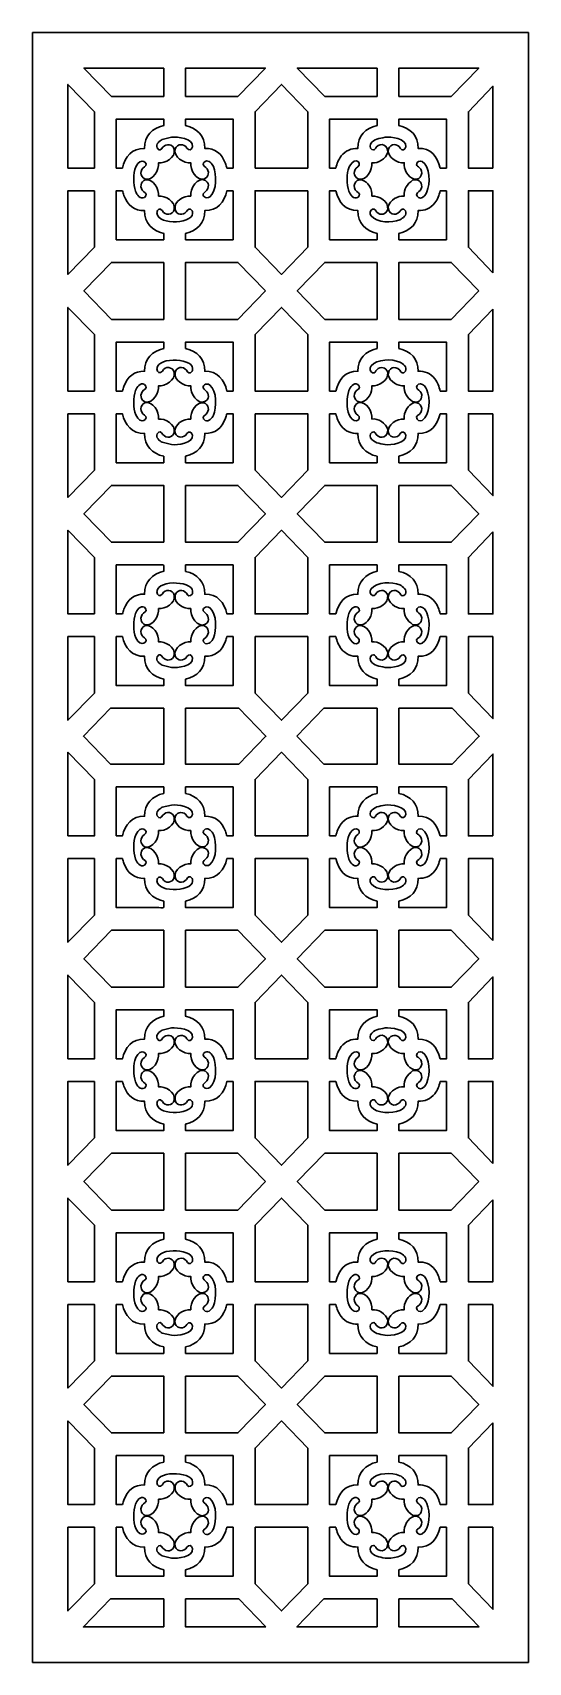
# Model space of a CAD drawing. Header units: centimetres. Extents: x -27 to -21.5, y -9 to 9.
import ezdxf

# ---------------------------------------------------------------- set-up
doc = ezdxf.new("R2010")
doc.units = ezdxf.units.CM
doc.header["$MEASUREMENT"] = 0
doc.layers.add('layer 1', color=7, linetype='Continuous')

msp = doc.modelspace()

# ---------------------------------------------------------------- linework, layer by layer
at = {"layer": 'layer 1', "color": 250, "lineweight": 30}
for points, knots in [([(-26.99915, -9.0002), (-26.99915, -9.0002), (-26.99915, 9.00076), (-26.99915, 9.00076), (-26.99915, 9.00076), (-26.99915, 9.00076), (-21.5206, 9.00076), (-21.5206, 9.00076), (-21.5206, 9.00076), (-21.5206, 9.00076), (-21.5206, -9.0002), (-21.5206, -9.0002), (-21.5206, -9.0002), (-21.5206, -9.0002), (-26.99915, -9.0002), (-26.99915, -9.0002)], [0, 0, 0, 0, 0.2, 0.2, 0.2, 0.2, 0.4, 0.4, 0.4, 0.4, 0.6, 0.6, 0.6, 0.6, 1, 1, 1, 1]), ([(-25.55019, 8.60944), (-25.55019, 8.60944), (-25.55019, 8.29519), (-25.55019, 8.29519), (-25.55019, 8.29519), (-25.55019, 8.29519), (-26.12781, 8.29519), (-26.12781, 8.29519), (-26.12781, 8.29519), (-26.12781, 8.29519), (-26.4321, 8.60944), (-26.4321, 8.60944), (-26.4321, 8.60944), (-26.4321, 8.60944), (-25.55019, 8.60944), (-25.55019, 8.60944)], [0, 0, 0, 0, 0.2, 0.2, 0.2, 0.2, 0.4, 0.4, 0.4, 0.4, 0.6, 0.6, 0.6, 0.6, 1, 1, 1, 1]), ([(-25.30811, 8.29519), (-25.30811, 8.29519), (-25.30811, 8.60944), (-25.30811, 8.60944), (-25.30811, 8.60944), (-25.30811, 8.60944), (-24.4262, 8.60944), (-24.4262, 8.60944), (-24.4262, 8.60944), (-24.4262, 8.60944), (-24.73049, 8.29519), (-24.73049, 8.29519), (-24.73049, 8.29519), (-24.73049, 8.29519), (-25.30811, 8.29519), (-25.30811, 8.29519)], [0, 0, 0, 0, 0.2, 0.2, 0.2, 0.2, 0.4, 0.4, 0.4, 0.4, 0.6, 0.6, 0.6, 0.6, 1, 1, 1, 1]), ([(-23.19286, 8.60944), (-23.19286, 8.60944), (-23.19286, 8.29519), (-23.19286, 8.29519), (-23.19286, 8.29519), (-23.19286, 8.29519), (-23.77048, 8.29519), (-23.77048, 8.29519), (-23.77048, 8.29519), (-23.77048, 8.29519), (-24.07478, 8.60944), (-24.07478, 8.60944), (-24.07478, 8.60944), (-24.07478, 8.60944), (-23.19286, 8.60944), (-23.19286, 8.60944)], [0, 0, 0, 0, 0.2, 0.2, 0.2, 0.2, 0.4, 0.4, 0.4, 0.4, 0.6, 0.6, 0.6, 0.6, 1, 1, 1, 1]), ([(-22.95079, 8.29519), (-22.95079, 8.29519), (-22.95079, 8.60944), (-22.95079, 8.60944), (-22.95079, 8.60944), (-22.95079, 8.60944), (-22.06888, 8.60944), (-22.06888, 8.60944), (-22.06888, 8.60944), (-22.06888, 8.60944), (-22.37317, 8.29519), (-22.37317, 8.29519), (-22.37317, 8.29519), (-22.37317, 8.29519), (-22.95079, 8.29519), (-22.95079, 8.29519)], [0, 0, 0, 0, 0.2, 0.2, 0.2, 0.2, 0.4, 0.4, 0.4, 0.4, 0.6, 0.6, 0.6, 0.6, 1, 1, 1, 1]), ([(-26.60783, 7.50356), (-26.60783, 7.50356), (-26.31675, 7.50356), (-26.31675, 7.50356), (-26.31675, 7.50356), (-26.31675, 7.50356), (-26.31675, 8.12737), (-26.31675, 8.12737), (-26.31675, 8.12737), (-26.31675, 8.12737), (-26.60783, 8.42798), (-26.60783, 8.42798), (-26.60783, 8.42798), (-26.60783, 8.42798), (-26.60783, 7.50356), (-26.60783, 7.50356)], [0, 0, 0, 0, 0.2, 0.2, 0.2, 0.2, 0.4, 0.4, 0.4, 0.4, 0.6, 0.6, 0.6, 0.6, 1, 1, 1, 1]), ([(-24.54158, 7.50356), (-24.54158, 7.50356), (-23.95939, 7.50356), (-23.95939, 7.50356), (-23.95939, 7.50356), (-23.95939, 7.50356), (-23.95939, 8.12737), (-23.95939, 8.12737), (-23.95939, 8.12737), (-23.95939, 8.12737), (-24.25047, 8.42798), (-24.25047, 8.42798), (-24.25047, 8.42798), (-24.25047, 8.42798), (-24.54158, 8.12737), (-24.54158, 8.12737), (-24.54158, 8.12737), (-24.54158, 8.12737), (-24.54158, 7.50356), (-24.54158, 7.50356)], [0, 0, 0, 0, 0.16666667, 0.16666667, 0.16666667, 0.16666667, 0.33333333, 0.33333333, 0.33333333, 0.33333333, 0.5, 0.5, 0.5, 0.5, 0.66666667, 0.66666667, 0.66666667, 0.66666667, 1, 1, 1, 1]), ([(-21.91193, 7.50356), (-21.91193, 7.50356), (-22.18423, 7.50356), (-22.18423, 7.50356), (-22.18423, 7.50356), (-22.18423, 7.50356), (-22.18423, 8.12737), (-22.18423, 8.12737), (-22.18423, 8.12737), (-22.18423, 8.12737), (-21.91193, 8.40858), (-21.91193, 8.40858), (-21.91193, 8.40858), (-21.91193, 8.40858), (-21.91193, 7.50356), (-21.91193, 7.50356)], [0, 0, 0, 0, 0.2, 0.2, 0.2, 0.2, 0.4, 0.4, 0.4, 0.4, 0.6, 0.6, 0.6, 0.6, 1, 1, 1, 1]), ([(-26.07467, 7.50356), (-26.07467, 7.50356), (-26.00604, 7.50356), (-26.00604, 7.50356), (-26.00604, 7.50356), (-25.97798, 7.62656), (-25.90278, 7.72677), (-25.7613, 7.72155), (-25.7613, 7.72155), (-25.76616, 7.8626), (-25.67744, 7.94283), (-25.55019, 7.97403), (-25.55019, 7.97403), (-25.55019, 7.97403), (-25.55019, 8.04521), (-25.55019, 8.04521), (-25.55019, 8.04521), (-25.55019, 8.04521), (-26.07467, 8.04521), (-26.07467, 8.04521), (-26.07467, 8.04521), (-26.07467, 8.04521), (-26.07467, 7.50356), (-26.07467, 7.50356)], [0, 0, 0, 0, 0.14285714, 0.14285714, 0.14285714, 0.14285714, 0.28571429, 0.28571429, 0.28571429, 0.28571429, 0.42857143, 0.42857143, 0.42857143, 0.42857143, 0.57142857, 0.57142857, 0.57142857, 0.57142857, 0.71428571, 0.71428571, 0.71428571, 0.71428571, 1, 1, 1, 1]), ([(-24.85294, 7.50356), (-24.85294, 7.50356), (-24.78363, 7.50356), (-24.78363, 7.50356), (-24.78363, 7.50356), (-24.78363, 7.50356), (-24.78363, 8.04521), (-24.78363, 8.04521), (-24.78363, 8.04521), (-24.78363, 8.04521), (-25.30811, 8.04521), (-25.30811, 8.04521), (-25.30811, 8.04521), (-25.30811, 8.04521), (-25.30811, 7.97414), (-25.30811, 7.97414), (-25.30811, 7.97414), (-25.18101, 7.9421), (-25.09217, 7.86298), (-25.09709, 7.72155), (-25.09709, 7.72155), (-24.982, 7.72577), (-24.90868, 7.66332), (-24.86723, 7.55491), (-24.86723, 7.55491), (-24.86169, 7.53871), (-24.85692, 7.52148), (-24.85294, 7.50356)], [0, 0, 0, 0, 0.125, 0.125, 0.125, 0.125, 0.25, 0.25, 0.25, 0.25, 0.375, 0.375, 0.375, 0.375, 0.5, 0.5, 0.5, 0.5, 0.625, 0.625, 0.625, 0.625, 0.75, 0.75, 0.75, 0.75, 1, 1, 1, 1]), ([(-23.71735, 7.50356), (-23.71735, 7.50356), (-23.64857, 7.50356), (-23.64857, 7.50356), (-23.64857, 7.50356), (-23.63673, 7.55371), (-23.61925, 7.59729), (-23.58925, 7.63854), (-23.58925, 7.63854), (-23.53963, 7.69961), (-23.48037, 7.72436), (-23.40397, 7.72155), (-23.40397, 7.72155), (-23.40884, 7.8626), (-23.32011, 7.94283), (-23.19286, 7.97403), (-23.19286, 7.97403), (-23.19286, 7.97403), (-23.19286, 8.04521), (-23.19286, 8.04521), (-23.19286, 8.04521), (-23.19286, 8.04521), (-23.71735, 8.04521), (-23.71735, 8.04521), (-23.71735, 8.04521), (-23.71735, 8.04521), (-23.71735, 7.50356), (-23.71735, 7.50356)], [0, 0, 0, 0, 0.125, 0.125, 0.125, 0.125, 0.25, 0.25, 0.25, 0.25, 0.375, 0.375, 0.375, 0.375, 0.5, 0.5, 0.5, 0.5, 0.625, 0.625, 0.625, 0.625, 0.75, 0.75, 0.75, 0.75, 1, 1, 1, 1]), ([(-22.49529, 7.50356), (-22.49529, 7.50356), (-22.4263, 7.50356), (-22.4263, 7.50356), (-22.4263, 7.50356), (-22.4263, 7.50356), (-22.4263, 8.04521), (-22.4263, 8.04521), (-22.4263, 8.04521), (-22.4263, 8.04521), (-22.95079, 8.04521), (-22.95079, 8.04521), (-22.95079, 8.04521), (-22.95079, 8.04521), (-22.95079, 7.97414), (-22.95079, 7.97414), (-22.95079, 7.97414), (-22.82369, 7.9421), (-22.73484, 7.86298), (-22.73976, 7.72155), (-22.73976, 7.72155), (-22.6032, 7.72656), (-22.52549, 7.63493), (-22.49529, 7.50356)], [0, 0, 0, 0, 0.14285714, 0.14285714, 0.14285714, 0.14285714, 0.28571429, 0.28571429, 0.28571429, 0.28571429, 0.42857143, 0.42857143, 0.42857143, 0.42857143, 0.57142857, 0.57142857, 0.57142857, 0.57142857, 0.71428571, 0.71428571, 0.71428571, 0.71428571, 1, 1, 1, 1]), ([(-25.86163, 7.24862), (-25.88834, 7.32388), (-25.88975, 7.44289), (-25.85832, 7.51683), (-25.85832, 7.51683), (-25.80635, 7.63895), (-25.70389, 7.55596), (-25.76361, 7.51841), (-25.76361, 7.51841), (-25.81476, 7.48624), (-25.81523, 7.40903), (-25.75735, 7.38457), (-25.75735, 7.38457), (-25.66909, 7.35868), (-25.59832, 7.48645), (-25.60763, 7.56285), (-25.60763, 7.56285), (-25.53478, 7.55332), (-25.41849, 7.62213), (-25.43299, 7.71007), (-25.43299, 7.71007), (-25.44948, 7.77), (-25.52031, 7.7809), (-25.55845, 7.73412), (-25.55845, 7.73412), (-25.57684, 7.70617), (-25.59999, 7.68637), (-25.62307, 7.72715), (-25.62307, 7.72715), (-25.64138, 7.76816), (-25.59744, 7.80433), (-25.56691, 7.81989), (-25.56691, 7.81989), (-25.56691, 7.81989), (-25.4624, 7.84458), (-25.4624, 7.84458), (-25.4624, 7.84458), (-25.401, 7.8512), (-25.22009, 7.83404), (-25.23134, 7.73916), (-25.23134, 7.73916), (-25.23931, 7.70365), (-25.27493, 7.69185), (-25.29379, 7.72393), (-25.29379, 7.72393), (-25.32499, 7.77697), (-25.39986, 7.77686), (-25.42338, 7.71745), (-25.42338, 7.71745), (-25.44845, 7.62647), (-25.32461, 7.55294), (-25.25076, 7.56285), (-25.25076, 7.56285), (-25.26002, 7.48589), (-25.19329, 7.36752), (-25.10819, 7.38246), (-25.10819, 7.38246), (-25.05016, 7.39951), (-25.03959, 7.47268), (-25.0849, 7.51205), (-25.0849, 7.51205), (-25.11197, 7.53106), (-25.1311, 7.55491), (-25.09164, 7.57878), (-25.09164, 7.57878), (-25.05233, 7.59747), (-25.01586, 7.55189), (-25.00186, 7.52078), (-25.00186, 7.52078), (-24.96428, 7.43741), (-24.96173, 7.25223), (-25.03894, 7.18702), (-25.03894, 7.18702), (-25.08253, 7.15638), (-25.13792, 7.19806), (-25.10415, 7.23213), (-25.10415, 7.23213), (-25.05702, 7.26529), (-25.03253, 7.32569), (-25.08786, 7.36606), (-25.08786, 7.36606), (-25.1777, 7.41697), (-25.26004, 7.2725), (-25.25076, 7.19428), (-25.25076, 7.19428), (-25.32531, 7.20372), (-25.43984, 7.13505), (-25.4254, 7.04706), (-25.4254, 7.04706), (-25.40891, 6.9871), (-25.33802, 6.9762), (-25.29994, 7.02301), (-25.29994, 7.02301), (-25.28245, 7.04958), (-25.26294, 7.07014), (-25.23737, 7.03361), (-25.23737, 7.03361), (-25.23737, 7.03361), (-25.23359, 7.02612), (-25.23359, 7.02612), (-25.23359, 7.02612), (-25.18889, 6.89181), (-25.61449, 6.86193), (-25.62764, 7.0091), (-25.62764, 7.0091), (-25.62705, 7.05043), (-25.58745, 7.06789), (-25.5646, 7.0332), (-25.5646, 7.0332), (-25.53419, 6.97462), (-25.45048, 6.98347), (-25.43299, 7.04706), (-25.43299, 7.04706), (-25.41846, 7.13523), (-25.53431, 7.20363), (-25.60763, 7.19428), (-25.60763, 7.19428), (-25.59817, 7.27115), (-25.66525, 7.38955), (-25.7502, 7.37467), (-25.7502, 7.37467), (-25.80823, 7.35759), (-25.8188, 7.28442), (-25.77352, 7.24505), (-25.77352, 7.24505), (-25.74777, 7.227), (-25.72782, 7.20685), (-25.7632, 7.18046), (-25.7632, 7.18046), (-25.80893, 7.15582), (-25.8466, 7.20958), (-25.86163, 7.24862)], [0, 0, 0, 0, 0.02941176, 0.02941176, 0.02941176, 0.02941176, 0.05882353, 0.05882353, 0.05882353, 0.05882353, 0.08823529, 0.08823529, 0.08823529, 0.08823529, 0.11764706, 0.11764706, 0.11764706, 0.11764706, 0.14705882, 0.14705882, 0.14705882, 0.14705882, 0.17647059, 0.17647059, 0.17647059, 0.17647059, 0.20588235, 0.20588235, 0.20588235, 0.20588235, 0.23529412, 0.23529412, 0.23529412, 0.23529412, 0.26470588, 0.26470588, 0.26470588, 0.26470588, 0.29411765, 0.29411765, 0.29411765, 0.29411765, 0.32352941, 0.32352941, 0.32352941, 0.32352941, 0.35294118, 0.35294118, 0.35294118, 0.35294118, 0.38235294, 0.38235294, 0.38235294, 0.38235294, 0.41176471, 0.41176471, 0.41176471, 0.41176471, 0.44117647, 0.44117647, 0.44117647, 0.44117647, 0.47058824, 0.47058824, 0.47058824, 0.47058824, 0.5, 0.5, 0.5, 0.5, 0.52941176, 0.52941176, 0.52941176, 0.52941176, 0.55882353, 0.55882353, 0.55882353, 0.55882353, 0.58823529, 0.58823529, 0.58823529, 0.58823529, 0.61764706, 0.61764706, 0.61764706, 0.61764706, 0.64705882, 0.64705882, 0.64705882, 0.64705882, 0.67647059, 0.67647059, 0.67647059, 0.67647059, 0.70588235, 0.70588235, 0.70588235, 0.70588235, 0.73529412, 0.73529412, 0.73529412, 0.73529412, 0.76470588, 0.76470588, 0.76470588, 0.76470588, 0.79411765, 0.79411765, 0.79411765, 0.79411765, 0.82352941, 0.82352941, 0.82352941, 0.82352941, 0.85294118, 0.85294118, 0.85294118, 0.85294118, 0.88235294, 0.88235294, 0.88235294, 0.88235294, 0.91176471, 0.91176471, 0.91176471, 0.91176471, 0.94117647, 0.94117647, 0.94117647, 0.94117647, 1, 1, 1, 1]), ([(-23.50427, 7.24862), (-23.53163, 7.32563), (-23.53222, 7.44125), (-23.50096, 7.51683), (-23.50096, 7.51683), (-23.48702, 7.54814), (-23.45843, 7.58766), (-23.42102, 7.58291), (-23.42102, 7.58291), (-23.38663, 7.57465), (-23.3748, 7.53827), (-23.40626, 7.51841), (-23.40626, 7.51841), (-23.45784, 7.48583), (-23.45793, 7.40903), (-23.40002, 7.38457), (-23.40002, 7.38457), (-23.31176, 7.35868), (-23.24099, 7.48642), (-23.25031, 7.56285), (-23.25031, 7.56285), (-23.18091, 7.55376), (-23.0933, 7.60702), (-23.07511, 7.67879), (-23.07511, 7.67879), (-23.06559, 7.75752), (-23.15279, 7.79341), (-23.20112, 7.73412), (-23.20112, 7.73412), (-23.20944, 7.72149), (-23.21395, 7.70746), (-23.23012, 7.70453), (-23.23012, 7.70453), (-23.2646, 7.7026), (-23.27646, 7.74118), (-23.26483, 7.76904), (-23.26483, 7.76904), (-23.22869, 7.82944), (-23.16679, 7.82999), (-23.10507, 7.84458), (-23.10507, 7.84458), (-23.04165, 7.85144), (-22.86294, 7.83245), (-22.87398, 7.73916), (-22.87398, 7.73916), (-22.88198, 7.70363), (-22.91722, 7.69141), (-22.93646, 7.72393), (-22.93646, 7.72393), (-22.9681, 7.77738), (-23.04253, 7.77683), (-23.06606, 7.71745), (-23.06606, 7.71745), (-23.0911, 7.62647), (-22.96728, 7.55294), (-22.89343, 7.56285), (-22.89343, 7.56285), (-22.90216, 7.4902), (-22.85084, 7.40071), (-22.78115, 7.3819), (-22.78115, 7.3819), (-22.70494, 7.37209), (-22.67014, 7.46214), (-22.72755, 7.51205), (-22.72755, 7.51205), (-22.73979, 7.52063), (-22.75339, 7.52529), (-22.75623, 7.54199), (-22.75623, 7.54199), (-22.75807, 7.57761), (-22.72075, 7.58985), (-22.69377, 7.57787), (-22.69377, 7.57787), (-22.6035, 7.52019), (-22.60543, 7.33064), (-22.64275, 7.2403), (-22.64275, 7.2403), (-22.65587, 7.21081), (-22.68015, 7.17686), (-22.7141, 7.1736), (-22.7141, 7.1736), (-22.74316, 7.1741), (-22.77169, 7.20706), (-22.74682, 7.23213), (-22.74682, 7.23213), (-22.72163, 7.24985), (-22.70505, 7.26169), (-22.69984, 7.2964), (-22.69984, 7.2964), (-22.69773, 7.36322), (-22.74474, 7.38691), (-22.80043, 7.37001), (-22.80043, 7.37001), (-22.8577, 7.32818), (-22.90278, 7.27294), (-22.89343, 7.19428), (-22.89343, 7.19428), (-22.96377, 7.20319), (-23.05041, 7.1504), (-23.0686, 7.07831), (-23.0686, 7.07831), (-23.07812, 6.99958), (-22.99089, 6.96366), (-22.94259, 7.02301), (-22.94259, 7.02301), (-22.92513, 7.04955), (-22.90562, 7.07017), (-22.88005, 7.03361), (-22.88005, 7.03361), (-22.85691, 6.98771), (-22.90656, 6.94925), (-22.94194, 6.93367), (-22.94194, 6.93367), (-23.02844, 6.89834), (-23.19529, 6.89708), (-23.25731, 6.97553), (-23.25731, 6.97553), (-23.27509, 7.00248), (-23.27702, 7.03681), (-23.24251, 7.05101), (-23.24251, 7.05101), (-23.21559, 7.05892), (-23.20985, 7.0337), (-23.19664, 7.0175), (-23.19664, 7.0175), (-23.15648, 6.97717), (-23.09139, 6.98982), (-23.07566, 7.04706), (-23.07566, 7.04706), (-23.06113, 7.13523), (-23.17702, 7.20363), (-23.25031, 7.19428), (-23.25031, 7.19428), (-23.24134, 7.26678), (-23.2931, 7.35645), (-23.36258, 7.3752), (-23.36258, 7.3752), (-23.43883, 7.38501), (-23.47357, 7.29493), (-23.41616, 7.24505), (-23.41616, 7.24505), (-23.39044, 7.227), (-23.37046, 7.20685), (-23.40588, 7.18046), (-23.40588, 7.18046), (-23.45155, 7.15585), (-23.48936, 7.20981), (-23.50427, 7.24862)], [0, 0, 0, 0, 0.02631579, 0.02631579, 0.02631579, 0.02631579, 0.05263158, 0.05263158, 0.05263158, 0.05263158, 0.07894737, 0.07894737, 0.07894737, 0.07894737, 0.10526316, 0.10526316, 0.10526316, 0.10526316, 0.13157895, 0.13157895, 0.13157895, 0.13157895, 0.15789474, 0.15789474, 0.15789474, 0.15789474, 0.18421053, 0.18421053, 0.18421053, 0.18421053, 0.21052632, 0.21052632, 0.21052632, 0.21052632, 0.23684211, 0.23684211, 0.23684211, 0.23684211, 0.26315789, 0.26315789, 0.26315789, 0.26315789, 0.28947368, 0.28947368, 0.28947368, 0.28947368, 0.31578947, 0.31578947, 0.31578947, 0.31578947, 0.34210526, 0.34210526, 0.34210526, 0.34210526, 0.36842105, 0.36842105, 0.36842105, 0.36842105, 0.39473684, 0.39473684, 0.39473684, 0.39473684, 0.42105263, 0.42105263, 0.42105263, 0.42105263, 0.44736842, 0.44736842, 0.44736842, 0.44736842, 0.47368421, 0.47368421, 0.47368421, 0.47368421, 0.5, 0.5, 0.5, 0.5, 0.52631579, 0.52631579, 0.52631579, 0.52631579, 0.55263158, 0.55263158, 0.55263158, 0.55263158, 0.57894737, 0.57894737, 0.57894737, 0.57894737, 0.60526316, 0.60526316, 0.60526316, 0.60526316, 0.63157895, 0.63157895, 0.63157895, 0.63157895, 0.65789474, 0.65789474, 0.65789474, 0.65789474, 0.68421053, 0.68421053, 0.68421053, 0.68421053, 0.71052632, 0.71052632, 0.71052632, 0.71052632, 0.73684211, 0.73684211, 0.73684211, 0.73684211, 0.76315789, 0.76315789, 0.76315789, 0.76315789, 0.78947368, 0.78947368, 0.78947368, 0.78947368, 0.81578947, 0.81578947, 0.81578947, 0.81578947, 0.84210526, 0.84210526, 0.84210526, 0.84210526, 0.86842105, 0.86842105, 0.86842105, 0.86842105, 0.89473684, 0.89473684, 0.89473684, 0.89473684, 0.92105263, 0.92105263, 0.92105263, 0.92105263, 0.94736842, 0.94736842, 0.94736842, 0.94736842, 1, 1, 1, 1]), ([(-26.31675, 7.25357), (-26.31675, 7.25357), (-26.60783, 7.25357), (-26.60783, 7.25357), (-26.60783, 7.25357), (-26.60783, 7.25357), (-26.60783, 6.32915), (-26.60783, 6.32915), (-26.60783, 6.32915), (-26.60783, 6.32915), (-26.31675, 6.62976), (-26.31675, 6.62976), (-26.31675, 6.62976), (-26.31675, 6.62976), (-26.31675, 7.25357), (-26.31675, 7.25357)], [0, 0, 0, 0, 0.2, 0.2, 0.2, 0.2, 0.4, 0.4, 0.4, 0.4, 0.6, 0.6, 0.6, 0.6, 1, 1, 1, 1]), ([(-26.00542, 7.25357), (-26.00542, 7.25357), (-26.07467, 7.25357), (-26.07467, 7.25357), (-26.07467, 7.25357), (-26.07467, 7.25357), (-26.07467, 6.71192), (-26.07467, 6.71192), (-26.07467, 6.71192), (-26.07467, 6.71192), (-25.55019, 6.71192), (-25.55019, 6.71192), (-25.55019, 6.71192), (-25.55019, 6.71192), (-25.55019, 6.78296), (-25.55019, 6.78296), (-25.55019, 6.78296), (-25.6772, 6.81497), (-25.76619, 6.89424), (-25.7613, 7.03558), (-25.7613, 7.03558), (-25.87657, 7.0313), (-25.94992, 7.09402), (-25.99131, 7.20263), (-25.99131, 7.20263), (-25.99678, 7.21869), (-26.0015, 7.23576), (-26.00542, 7.25357)], [0, 0, 0, 0, 0.125, 0.125, 0.125, 0.125, 0.25, 0.25, 0.25, 0.25, 0.375, 0.375, 0.375, 0.375, 0.5, 0.5, 0.5, 0.5, 0.625, 0.625, 0.625, 0.625, 0.75, 0.75, 0.75, 0.75, 1, 1, 1, 1]), ([(-24.78363, 7.25357), (-24.78363, 7.25357), (-24.85223, 7.25357), (-24.85223, 7.25357), (-24.85223, 7.25357), (-24.88032, 7.13049), (-24.95569, 7.03033), (-25.09709, 7.03558), (-25.09709, 7.03558), (-25.09217, 6.89459), (-25.18095, 6.8143), (-25.30811, 6.7831), (-25.30811, 6.7831), (-25.30811, 6.7831), (-25.30811, 6.71192), (-25.30811, 6.71192), (-25.30811, 6.71192), (-25.30811, 6.71192), (-24.78363, 6.71192), (-24.78363, 6.71192), (-24.78363, 6.71192), (-24.78363, 6.71192), (-24.78363, 7.25357), (-24.78363, 7.25357)], [0, 0, 0, 0, 0.14285714, 0.14285714, 0.14285714, 0.14285714, 0.28571429, 0.28571429, 0.28571429, 0.28571429, 0.42857143, 0.42857143, 0.42857143, 0.42857143, 0.57142857, 0.57142857, 0.57142857, 0.57142857, 0.71428571, 0.71428571, 0.71428571, 0.71428571, 1, 1, 1, 1]), ([(-23.95939, 7.25357), (-23.95939, 7.25357), (-24.54158, 7.25357), (-24.54158, 7.25357), (-24.54158, 7.25357), (-24.54158, 7.25357), (-24.54158, 6.62976), (-24.54158, 6.62976), (-24.54158, 6.62976), (-24.54158, 6.62976), (-24.25047, 6.32915), (-24.25047, 6.32915), (-24.25047, 6.32915), (-24.25047, 6.32915), (-23.95939, 6.62976), (-23.95939, 6.62976), (-23.95939, 6.62976), (-23.95939, 6.62976), (-23.95939, 7.25357), (-23.95939, 7.25357)], [0, 0, 0, 0, 0.16666667, 0.16666667, 0.16666667, 0.16666667, 0.33333333, 0.33333333, 0.33333333, 0.33333333, 0.5, 0.5, 0.5, 0.5, 0.66666667, 0.66666667, 0.66666667, 0.66666667, 1, 1, 1, 1]), ([(-23.6486, 7.25357), (-23.6486, 7.25357), (-23.71735, 7.25357), (-23.71735, 7.25357), (-23.71735, 7.25357), (-23.71735, 7.25357), (-23.71735, 6.71192), (-23.71735, 6.71192), (-23.71735, 6.71192), (-23.71735, 6.71192), (-23.19286, 6.71192), (-23.19286, 6.71192), (-23.19286, 6.71192), (-23.19286, 6.71192), (-23.19286, 6.78296), (-23.19286, 6.78296), (-23.19286, 6.78296), (-23.31988, 6.81497), (-23.40887, 6.89427), (-23.40397, 7.03558), (-23.40397, 7.03558), (-23.5408, 7.03051), (-23.61793, 7.12225), (-23.6486, 7.25357)], [0, 0, 0, 0, 0.14285714, 0.14285714, 0.14285714, 0.14285714, 0.28571429, 0.28571429, 0.28571429, 0.28571429, 0.42857143, 0.42857143, 0.42857143, 0.42857143, 0.57142857, 0.57142857, 0.57142857, 0.57142857, 0.71428571, 0.71428571, 0.71428571, 0.71428571, 1, 1, 1, 1]), ([(-22.4263, 7.25357), (-22.4263, 7.25357), (-22.49514, 7.25357), (-22.49514, 7.25357), (-22.49514, 7.25357), (-22.50698, 7.20348), (-22.5244, 7.16004), (-22.55428, 7.11883), (-22.55428, 7.11883), (-22.60393, 7.05758), (-22.66325, 7.03274), (-22.73976, 7.03558), (-22.73976, 7.03558), (-22.73484, 6.89459), (-22.82363, 6.8143), (-22.95079, 6.7831), (-22.95079, 6.7831), (-22.95079, 6.7831), (-22.95079, 6.71192), (-22.95079, 6.71192), (-22.95079, 6.71192), (-22.95079, 6.71192), (-22.4263, 6.71192), (-22.4263, 6.71192), (-22.4263, 6.71192), (-22.4263, 6.71192), (-22.4263, 7.25357), (-22.4263, 7.25357)], [0, 0, 0, 0, 0.125, 0.125, 0.125, 0.125, 0.25, 0.25, 0.25, 0.25, 0.375, 0.375, 0.375, 0.375, 0.5, 0.5, 0.5, 0.5, 0.625, 0.625, 0.625, 0.625, 0.75, 0.75, 0.75, 0.75, 1, 1, 1, 1]), ([(-21.91193, 6.34852), (-21.91193, 6.34852), (-22.18423, 6.62976), (-22.18423, 6.62976), (-22.18423, 6.62976), (-22.18423, 6.62976), (-22.18423, 7.25357), (-22.18423, 7.25357), (-22.18423, 7.25357), (-22.18423, 7.25357), (-21.91193, 7.25357), (-21.91193, 7.25357), (-21.91193, 7.25357), (-21.91193, 7.25357), (-21.91193, 6.34852), (-21.91193, 6.34852)], [0, 0, 0, 0, 0.2, 0.2, 0.2, 0.2, 0.4, 0.4, 0.4, 0.4, 0.6, 0.6, 0.6, 0.6, 1, 1, 1, 1]), ([(-25.55019, 6.46194), (-25.55019, 6.46194), (-26.12781, 6.46194), (-26.12781, 6.46194), (-26.12781, 6.46194), (-26.12781, 6.46194), (-26.4321, 6.14769), (-26.4321, 6.14769), (-26.4321, 6.14769), (-26.4321, 6.14769), (-26.12781, 5.83343), (-26.12781, 5.83343), (-26.12781, 5.83343), (-26.12781, 5.83343), (-25.55019, 5.83343), (-25.55019, 5.83343), (-25.55019, 5.83343), (-25.55019, 5.83343), (-25.55019, 6.46194), (-25.55019, 6.46194)], [0, 0, 0, 0, 0.16666667, 0.16666667, 0.16666667, 0.16666667, 0.33333333, 0.33333333, 0.33333333, 0.33333333, 0.5, 0.5, 0.5, 0.5, 0.66666667, 0.66666667, 0.66666667, 0.66666667, 1, 1, 1, 1]), ([(-24.4262, 6.14769), (-24.4262, 6.14769), (-24.73049, 6.46194), (-24.73049, 6.46194), (-24.73049, 6.46194), (-24.73049, 6.46194), (-25.30811, 6.46194), (-25.30811, 6.46194), (-25.30811, 6.46194), (-25.30811, 6.46194), (-25.30811, 5.83343), (-25.30811, 5.83343), (-25.30811, 5.83343), (-25.30811, 5.83343), (-24.73049, 5.83343), (-24.73049, 5.83343), (-24.73049, 5.83343), (-24.73049, 5.83343), (-24.4262, 6.14769), (-24.4262, 6.14769)], [0, 0, 0, 0, 0.16666667, 0.16666667, 0.16666667, 0.16666667, 0.33333333, 0.33333333, 0.33333333, 0.33333333, 0.5, 0.5, 0.5, 0.5, 0.66666667, 0.66666667, 0.66666667, 0.66666667, 1, 1, 1, 1]), ([(-23.19286, 6.46194), (-23.19286, 6.46194), (-23.77048, 6.46194), (-23.77048, 6.46194), (-23.77048, 6.46194), (-23.77048, 6.46194), (-24.07478, 6.14769), (-24.07478, 6.14769), (-24.07478, 6.14769), (-24.07478, 6.14769), (-23.77048, 5.83343), (-23.77048, 5.83343), (-23.77048, 5.83343), (-23.77048, 5.83343), (-23.19286, 5.83343), (-23.19286, 5.83343), (-23.19286, 5.83343), (-23.19286, 5.83343), (-23.19286, 6.46194), (-23.19286, 6.46194)], [0, 0, 0, 0, 0.16666667, 0.16666667, 0.16666667, 0.16666667, 0.33333333, 0.33333333, 0.33333333, 0.33333333, 0.5, 0.5, 0.5, 0.5, 0.66666667, 0.66666667, 0.66666667, 0.66666667, 1, 1, 1, 1]), ([(-22.06888, 6.14769), (-22.06888, 6.14769), (-22.37317, 6.46194), (-22.37317, 6.46194), (-22.37317, 6.46194), (-22.37317, 6.46194), (-22.95079, 6.46194), (-22.95079, 6.46194), (-22.95079, 6.46194), (-22.95079, 6.46194), (-22.95079, 5.83343), (-22.95079, 5.83343), (-22.95079, 5.83343), (-22.95079, 5.83343), (-22.37317, 5.83343), (-22.37317, 5.83343), (-22.37317, 5.83343), (-22.37317, 5.83343), (-22.06888, 6.14769), (-22.06888, 6.14769)], [0, 0, 0, 0, 0.16666667, 0.16666667, 0.16666667, 0.16666667, 0.33333333, 0.33333333, 0.33333333, 0.33333333, 0.5, 0.5, 0.5, 0.5, 0.66666667, 0.66666667, 0.66666667, 0.66666667, 1, 1, 1, 1]), ([(-26.31675, 5.0418), (-26.31675, 5.0418), (-26.60783, 5.0418), (-26.60783, 5.0418), (-26.60783, 5.0418), (-26.60783, 5.0418), (-26.60783, 5.96619), (-26.60783, 5.96619), (-26.60783, 5.96619), (-26.60783, 5.96619), (-26.31675, 5.66559), (-26.31675, 5.66559), (-26.31675, 5.66559), (-26.31675, 5.66559), (-26.31675, 5.0418), (-26.31675, 5.0418)], [0, 0, 0, 0, 0.2, 0.2, 0.2, 0.2, 0.4, 0.4, 0.4, 0.4, 0.6, 0.6, 0.6, 0.6, 1, 1, 1, 1]), ([(-23.95939, 5.0418), (-23.95939, 5.0418), (-24.54158, 5.0418), (-24.54158, 5.0418), (-24.54158, 5.0418), (-24.54158, 5.0418), (-24.54158, 5.66559), (-24.54158, 5.66559), (-24.54158, 5.66559), (-24.54158, 5.66559), (-24.25047, 5.96619), (-24.25047, 5.96619), (-24.25047, 5.96619), (-24.25047, 5.96619), (-23.95939, 5.66559), (-23.95939, 5.66559), (-23.95939, 5.66559), (-23.95939, 5.66559), (-23.95939, 5.0418), (-23.95939, 5.0418)], [0, 0, 0, 0, 0.16666667, 0.16666667, 0.16666667, 0.16666667, 0.33333333, 0.33333333, 0.33333333, 0.33333333, 0.5, 0.5, 0.5, 0.5, 0.66666667, 0.66666667, 0.66666667, 0.66666667, 1, 1, 1, 1]), ([(-21.91193, 5.94683), (-21.91193, 5.94683), (-22.18423, 5.66559), (-22.18423, 5.66559), (-22.18423, 5.66559), (-22.18423, 5.66559), (-22.18423, 5.0418), (-22.18423, 5.0418), (-22.18423, 5.0418), (-22.18423, 5.0418), (-21.91193, 5.0418), (-21.91193, 5.0418), (-21.91193, 5.0418), (-21.91193, 5.0418), (-21.91193, 5.94683), (-21.91193, 5.94683)], [0, 0, 0, 0, 0.2, 0.2, 0.2, 0.2, 0.4, 0.4, 0.4, 0.4, 0.6, 0.6, 0.6, 0.6, 1, 1, 1, 1]), ([(-26.00542, 5.0418), (-26.00542, 5.0418), (-26.07467, 5.0418), (-26.07467, 5.0418), (-26.07467, 5.0418), (-26.07467, 5.0418), (-26.07467, 5.58342), (-26.07467, 5.58342), (-26.07467, 5.58342), (-26.07467, 5.58342), (-25.55019, 5.58342), (-25.55019, 5.58342), (-25.55019, 5.58342), (-25.55019, 5.58342), (-25.55019, 5.51239), (-25.55019, 5.51239), (-25.55019, 5.51239), (-25.6772, 5.48037), (-25.76619, 5.4011), (-25.7613, 5.25977), (-25.7613, 5.25977), (-25.87657, 5.26404), (-25.94992, 5.20133), (-25.99131, 5.09271), (-25.99131, 5.09271), (-25.99678, 5.07666), (-26.0015, 5.05958), (-26.00542, 5.0418)], [0, 0, 0, 0, 0.125, 0.125, 0.125, 0.125, 0.25, 0.25, 0.25, 0.25, 0.375, 0.375, 0.375, 0.375, 0.5, 0.5, 0.5, 0.5, 0.625, 0.625, 0.625, 0.625, 0.75, 0.75, 0.75, 0.75, 1, 1, 1, 1]), ([(-24.78363, 5.0418), (-24.78363, 5.0418), (-24.85223, 5.0418), (-24.85223, 5.0418), (-24.85223, 5.0418), (-24.88032, 5.16489), (-24.95569, 5.26501), (-25.09709, 5.25977), (-25.09709, 5.25977), (-25.09217, 5.40075), (-25.18095, 5.48104), (-25.30811, 5.51224), (-25.30811, 5.51224), (-25.30811, 5.51224), (-25.30811, 5.58342), (-25.30811, 5.58342), (-25.30811, 5.58342), (-25.30811, 5.58342), (-24.78363, 5.58342), (-24.78363, 5.58342), (-24.78363, 5.58342), (-24.78363, 5.58342), (-24.78363, 5.0418), (-24.78363, 5.0418)], [0, 0, 0, 0, 0.14285714, 0.14285714, 0.14285714, 0.14285714, 0.28571429, 0.28571429, 0.28571429, 0.28571429, 0.42857143, 0.42857143, 0.42857143, 0.42857143, 0.57142857, 0.57142857, 0.57142857, 0.57142857, 0.71428571, 0.71428571, 0.71428571, 0.71428571, 1, 1, 1, 1]), ([(-23.6486, 5.0418), (-23.6486, 5.0418), (-23.71735, 5.0418), (-23.71735, 5.0418), (-23.71735, 5.0418), (-23.71735, 5.0418), (-23.71735, 5.58342), (-23.71735, 5.58342), (-23.71735, 5.58342), (-23.71735, 5.58342), (-23.19286, 5.58342), (-23.19286, 5.58342), (-23.19286, 5.58342), (-23.19286, 5.58342), (-23.19286, 5.51239), (-23.19286, 5.51239), (-23.19286, 5.51239), (-23.31988, 5.48037), (-23.40887, 5.40107), (-23.40397, 5.25977), (-23.40397, 5.25977), (-23.5408, 5.26483), (-23.61793, 5.17309), (-23.6486, 5.0418)], [0, 0, 0, 0, 0.14285714, 0.14285714, 0.14285714, 0.14285714, 0.28571429, 0.28571429, 0.28571429, 0.28571429, 0.42857143, 0.42857143, 0.42857143, 0.42857143, 0.57142857, 0.57142857, 0.57142857, 0.57142857, 0.71428571, 0.71428571, 0.71428571, 0.71428571, 1, 1, 1, 1]), ([(-22.4263, 5.0418), (-22.4263, 5.0418), (-22.49514, 5.0418), (-22.49514, 5.0418), (-22.49514, 5.0418), (-22.50698, 5.09186), (-22.5244, 5.1353), (-22.55428, 5.17652), (-22.55428, 5.17652), (-22.60393, 5.23777), (-22.66325, 5.26261), (-22.73976, 5.25977), (-22.73976, 5.25977), (-22.73484, 5.40075), (-22.82363, 5.48104), (-22.95079, 5.51224), (-22.95079, 5.51224), (-22.95079, 5.51224), (-22.95079, 5.58342), (-22.95079, 5.58342), (-22.95079, 5.58342), (-22.95079, 5.58342), (-22.4263, 5.58342), (-22.4263, 5.58342), (-22.4263, 5.58342), (-22.4263, 5.58342), (-22.4263, 5.0418), (-22.4263, 5.0418)], [0, 0, 0, 0, 0.125, 0.125, 0.125, 0.125, 0.25, 0.25, 0.25, 0.25, 0.375, 0.375, 0.375, 0.375, 0.5, 0.5, 0.5, 0.5, 0.625, 0.625, 0.625, 0.625, 0.75, 0.75, 0.75, 0.75, 1, 1, 1, 1]), ([(-25.86163, 5.04672), (-25.88834, 4.97147), (-25.88975, 4.85245), (-25.85832, 4.77855), (-25.85832, 4.77855), (-25.80635, 4.6564), (-25.70389, 4.73938), (-25.76361, 4.77694), (-25.76361, 4.77694), (-25.81476, 4.80913), (-25.81523, 4.88631), (-25.75735, 4.91077), (-25.75735, 4.91077), (-25.66909, 4.93667), (-25.59832, 4.80889), (-25.60763, 4.7325), (-25.60763, 4.7325), (-25.53478, 4.74202), (-25.41849, 4.67321), (-25.43299, 4.58527), (-25.43299, 4.58527), (-25.44948, 4.52534), (-25.52031, 4.51444), (-25.55845, 4.56122), (-25.55845, 4.56122), (-25.57684, 4.58917), (-25.59999, 4.60897), (-25.62307, 4.5682), (-25.62307, 4.5682), (-25.64138, 4.52719), (-25.59744, 4.49101), (-25.56691, 4.47545), (-25.56691, 4.47545), (-25.56691, 4.47545), (-25.4624, 4.45076), (-25.4624, 4.45076), (-25.4624, 4.45076), (-25.401, 4.44414), (-25.22009, 4.46131), (-25.23134, 4.55619), (-25.23134, 4.55619), (-25.23931, 4.59169), (-25.27493, 4.60349), (-25.29379, 4.57142), (-25.29379, 4.57142), (-25.32499, 4.51837), (-25.39986, 4.51849), (-25.42338, 4.57789), (-25.42338, 4.57789), (-25.44845, 4.66887), (-25.32461, 4.7424), (-25.25076, 4.7325), (-25.25076, 4.7325), (-25.26002, 4.80945), (-25.19329, 4.92782), (-25.10819, 4.91288), (-25.10819, 4.91288), (-25.05016, 4.89586), (-25.03959, 4.82266), (-25.0849, 4.78329), (-25.0849, 4.78329), (-25.11197, 4.76431), (-25.1311, 4.74044), (-25.09164, 4.71656), (-25.09164, 4.71656), (-25.05233, 4.69787), (-25.01586, 4.74345), (-25.00186, 4.77456), (-25.00186, 4.77456), (-24.96428, 4.85793), (-24.96173, 5.04312), (-25.03894, 5.10832), (-25.03894, 5.10832), (-25.08253, 5.13896), (-25.13792, 5.09728), (-25.10415, 5.06321), (-25.10415, 5.06321), (-25.05702, 5.03005), (-25.03253, 4.96965), (-25.08786, 4.92929), (-25.08786, 4.92929), (-25.1777, 4.87838), (-25.26004, 5.02285), (-25.25076, 5.10106), (-25.25076, 5.10106), (-25.32531, 5.09163), (-25.43984, 5.16032), (-25.4254, 5.24828), (-25.4254, 5.24828), (-25.40891, 5.30825), (-25.33802, 5.31914), (-25.29994, 5.27236), (-25.29994, 5.27236), (-25.28245, 5.24579), (-25.26294, 5.2252), (-25.23737, 5.26173), (-25.23737, 5.26173), (-25.23737, 5.26173), (-25.23359, 5.26923), (-25.23359, 5.26923), (-25.23359, 5.26923), (-25.18889, 5.40353), (-25.61449, 5.43341), (-25.62764, 5.28625), (-25.62764, 5.28625), (-25.62705, 5.24492), (-25.58745, 5.22746), (-25.5646, 5.26214), (-25.5646, 5.26214), (-25.53419, 5.32072), (-25.45048, 5.31188), (-25.43299, 5.24831), (-25.43299, 5.24831), (-25.41846, 5.16011), (-25.53431, 5.09171), (-25.60763, 5.10106), (-25.60763, 5.10106), (-25.59817, 5.02419), (-25.66525, 4.90579), (-25.7502, 4.9207), (-25.7502, 4.9207), (-25.80823, 4.93775), (-25.8188, 5.01093), (-25.77352, 5.05029), (-25.77352, 5.05029), (-25.74777, 5.06834), (-25.72782, 5.08849), (-25.7632, 5.11488), (-25.7632, 5.11488), (-25.80893, 5.13952), (-25.8466, 5.08577), (-25.86163, 5.04672)], [0, 0, 0, 0, 0.02941176, 0.02941176, 0.02941176, 0.02941176, 0.05882353, 0.05882353, 0.05882353, 0.05882353, 0.08823529, 0.08823529, 0.08823529, 0.08823529, 0.11764706, 0.11764706, 0.11764706, 0.11764706, 0.14705882, 0.14705882, 0.14705882, 0.14705882, 0.17647059, 0.17647059, 0.17647059, 0.17647059, 0.20588235, 0.20588235, 0.20588235, 0.20588235, 0.23529412, 0.23529412, 0.23529412, 0.23529412, 0.26470588, 0.26470588, 0.26470588, 0.26470588, 0.29411765, 0.29411765, 0.29411765, 0.29411765, 0.32352941, 0.32352941, 0.32352941, 0.32352941, 0.35294118, 0.35294118, 0.35294118, 0.35294118, 0.38235294, 0.38235294, 0.38235294, 0.38235294, 0.41176471, 0.41176471, 0.41176471, 0.41176471, 0.44117647, 0.44117647, 0.44117647, 0.44117647, 0.47058824, 0.47058824, 0.47058824, 0.47058824, 0.5, 0.5, 0.5, 0.5, 0.52941176, 0.52941176, 0.52941176, 0.52941176, 0.55882353, 0.55882353, 0.55882353, 0.55882353, 0.58823529, 0.58823529, 0.58823529, 0.58823529, 0.61764706, 0.61764706, 0.61764706, 0.61764706, 0.64705882, 0.64705882, 0.64705882, 0.64705882, 0.67647059, 0.67647059, 0.67647059, 0.67647059, 0.70588235, 0.70588235, 0.70588235, 0.70588235, 0.73529412, 0.73529412, 0.73529412, 0.73529412, 0.76470588, 0.76470588, 0.76470588, 0.76470588, 0.79411765, 0.79411765, 0.79411765, 0.79411765, 0.82352941, 0.82352941, 0.82352941, 0.82352941, 0.85294118, 0.85294118, 0.85294118, 0.85294118, 0.88235294, 0.88235294, 0.88235294, 0.88235294, 0.91176471, 0.91176471, 0.91176471, 0.91176471, 0.94117647, 0.94117647, 0.94117647, 0.94117647, 1, 1, 1, 1]), ([(-23.50427, 5.04672), (-23.53163, 4.96971), (-23.53222, 4.85409), (-23.50096, 4.77855), (-23.50096, 4.77855), (-23.48702, 4.7472), (-23.45843, 4.70769), (-23.42102, 4.71246), (-23.42102, 4.71246), (-23.38663, 4.72069), (-23.3748, 4.75707), (-23.40626, 4.77694), (-23.40626, 4.77694), (-23.45784, 4.80951), (-23.45793, 4.88631), (-23.40002, 4.91077), (-23.40002, 4.91077), (-23.31176, 4.93667), (-23.24099, 4.80892), (-23.25031, 4.7325), (-23.25031, 4.7325), (-23.18091, 4.74158), (-23.0933, 4.68832), (-23.07511, 4.61656), (-23.07511, 4.61656), (-23.06559, 4.53782), (-23.15279, 4.50194), (-23.20112, 4.56122), (-23.20112, 4.56122), (-23.20944, 4.57385), (-23.21395, 4.58791), (-23.23012, 4.59081), (-23.23012, 4.59081), (-23.2646, 4.59274), (-23.27646, 4.55416), (-23.26483, 4.52634), (-23.26483, 4.52634), (-23.22869, 4.46591), (-23.16679, 4.46535), (-23.10507, 4.45076), (-23.10507, 4.45076), (-23.04165, 4.44391), (-22.86294, 4.46289), (-22.87398, 4.55619), (-22.87398, 4.55619), (-22.88198, 4.59172), (-22.91722, 4.60393), (-22.93646, 4.57142), (-22.93646, 4.57142), (-22.9681, 4.51796), (-23.04253, 4.51852), (-23.06606, 4.57789), (-23.06606, 4.57789), (-23.0911, 4.66887), (-22.96728, 4.7424), (-22.89343, 4.7325), (-22.89343, 4.7325), (-22.90216, 4.80514), (-22.85084, 4.89463), (-22.78115, 4.91344), (-22.78115, 4.91344), (-22.70494, 4.92328), (-22.67014, 4.83321), (-22.72755, 4.78329), (-22.72755, 4.78329), (-22.73979, 4.77471), (-22.75339, 4.77005), (-22.75623, 4.75335), (-22.75623, 4.75335), (-22.75807, 4.71773), (-22.72075, 4.70549), (-22.69377, 4.7175), (-22.69377, 4.7175), (-22.6035, 4.77515), (-22.60543, 4.96473), (-22.64275, 5.05504), (-22.64275, 5.05504), (-22.65587, 5.08454), (-22.68015, 5.11849), (-22.7141, 5.12174), (-22.7141, 5.12174), (-22.74316, 5.12124), (-22.77169, 5.08829), (-22.74682, 5.06321), (-22.74682, 5.06321), (-22.72163, 5.04549), (-22.70505, 5.03366), (-22.69984, 4.99894), (-22.69984, 4.99894), (-22.69773, 4.93216), (-22.74474, 4.90843), (-22.80043, 4.92533), (-22.80043, 4.92533), (-22.8577, 4.96716), (-22.90278, 5.02241), (-22.89343, 5.10106), (-22.89343, 5.10106), (-22.96377, 5.09215), (-23.05041, 5.14497), (-23.0686, 5.21703), (-23.0686, 5.21703), (-23.07812, 5.29577), (-22.99089, 5.33168), (-22.94259, 5.27236), (-22.94259, 5.27236), (-22.92513, 5.24579), (-22.90562, 5.22517), (-22.88005, 5.26173), (-22.88005, 5.26173), (-22.85691, 5.30763), (-22.90656, 5.34609), (-22.94194, 5.36168), (-22.94194, 5.36168), (-23.02844, 5.39703), (-23.19529, 5.39826), (-23.25731, 5.31982), (-23.25731, 5.31982), (-23.27509, 5.29287), (-23.27702, 5.25854), (-23.24251, 5.24433), (-23.24251, 5.24433), (-23.21559, 5.23642), (-23.20985, 5.26164), (-23.19664, 5.27784), (-23.19664, 5.27784), (-23.15648, 5.31818), (-23.09139, 5.30552), (-23.07566, 5.24831), (-23.07566, 5.24831), (-23.06113, 5.16011), (-23.17702, 5.09171), (-23.25031, 5.10106), (-23.25031, 5.10106), (-23.24134, 5.02856), (-23.2931, 4.93889), (-23.36258, 4.92015), (-23.36258, 4.92015), (-23.43883, 4.91033), (-23.47357, 5.00041), (-23.41616, 5.05029), (-23.41616, 5.05029), (-23.39044, 5.06834), (-23.37046, 5.08849), (-23.40588, 5.11488), (-23.40588, 5.11488), (-23.45155, 5.13949), (-23.48936, 5.08553), (-23.50427, 5.04672)], [0, 0, 0, 0, 0.02631579, 0.02631579, 0.02631579, 0.02631579, 0.05263158, 0.05263158, 0.05263158, 0.05263158, 0.07894737, 0.07894737, 0.07894737, 0.07894737, 0.10526316, 0.10526316, 0.10526316, 0.10526316, 0.13157895, 0.13157895, 0.13157895, 0.13157895, 0.15789474, 0.15789474, 0.15789474, 0.15789474, 0.18421053, 0.18421053, 0.18421053, 0.18421053, 0.21052632, 0.21052632, 0.21052632, 0.21052632, 0.23684211, 0.23684211, 0.23684211, 0.23684211, 0.26315789, 0.26315789, 0.26315789, 0.26315789, 0.28947368, 0.28947368, 0.28947368, 0.28947368, 0.31578947, 0.31578947, 0.31578947, 0.31578947, 0.34210526, 0.34210526, 0.34210526, 0.34210526, 0.36842105, 0.36842105, 0.36842105, 0.36842105, 0.39473684, 0.39473684, 0.39473684, 0.39473684, 0.42105263, 0.42105263, 0.42105263, 0.42105263, 0.44736842, 0.44736842, 0.44736842, 0.44736842, 0.47368421, 0.47368421, 0.47368421, 0.47368421, 0.5, 0.5, 0.5, 0.5, 0.52631579, 0.52631579, 0.52631579, 0.52631579, 0.55263158, 0.55263158, 0.55263158, 0.55263158, 0.57894737, 0.57894737, 0.57894737, 0.57894737, 0.60526316, 0.60526316, 0.60526316, 0.60526316, 0.63157895, 0.63157895, 0.63157895, 0.63157895, 0.65789474, 0.65789474, 0.65789474, 0.65789474, 0.68421053, 0.68421053, 0.68421053, 0.68421053, 0.71052632, 0.71052632, 0.71052632, 0.71052632, 0.73684211, 0.73684211, 0.73684211, 0.73684211, 0.76315789, 0.76315789, 0.76315789, 0.76315789, 0.78947368, 0.78947368, 0.78947368, 0.78947368, 0.81578947, 0.81578947, 0.81578947, 0.81578947, 0.84210526, 0.84210526, 0.84210526, 0.84210526, 0.86842105, 0.86842105, 0.86842105, 0.86842105, 0.89473684, 0.89473684, 0.89473684, 0.89473684, 0.92105263, 0.92105263, 0.92105263, 0.92105263, 0.94736842, 0.94736842, 0.94736842, 0.94736842, 1, 1, 1, 1]), ([(-26.60783, 4.79179), (-26.60783, 4.79179), (-26.31675, 4.79179), (-26.31675, 4.79179), (-26.31675, 4.79179), (-26.31675, 4.79179), (-26.31675, 4.168), (-26.31675, 4.168), (-26.31675, 4.168), (-26.31675, 4.168), (-26.60783, 3.86737), (-26.60783, 3.86737), (-26.60783, 3.86737), (-26.60783, 3.86737), (-26.60783, 4.79179), (-26.60783, 4.79179)], [0, 0, 0, 0, 0.2, 0.2, 0.2, 0.2, 0.4, 0.4, 0.4, 0.4, 0.6, 0.6, 0.6, 0.6, 1, 1, 1, 1]), ([(-26.07467, 4.79179), (-26.07467, 4.79179), (-26.00604, 4.79179), (-26.00604, 4.79179), (-26.00604, 4.79179), (-25.97798, 4.66879), (-25.90278, 4.56858), (-25.7613, 4.57382), (-25.7613, 4.57382), (-25.76616, 4.43275), (-25.67744, 4.35251), (-25.55019, 4.32132), (-25.55019, 4.32132), (-25.55019, 4.32132), (-25.55019, 4.25014), (-25.55019, 4.25014), (-25.55019, 4.25014), (-25.55019, 4.25014), (-26.07467, 4.25014), (-26.07467, 4.25014), (-26.07467, 4.25014), (-26.07467, 4.25014), (-26.07467, 4.79179), (-26.07467, 4.79179)], [0, 0, 0, 0, 0.14285714, 0.14285714, 0.14285714, 0.14285714, 0.28571429, 0.28571429, 0.28571429, 0.28571429, 0.42857143, 0.42857143, 0.42857143, 0.42857143, 0.57142857, 0.57142857, 0.57142857, 0.57142857, 0.71428571, 0.71428571, 0.71428571, 0.71428571, 1, 1, 1, 1]), ([(-24.85294, 4.79179), (-24.85294, 4.79179), (-24.78363, 4.79179), (-24.78363, 4.79179), (-24.78363, 4.79179), (-24.78363, 4.79179), (-24.78363, 4.25014), (-24.78363, 4.25014), (-24.78363, 4.25014), (-24.78363, 4.25014), (-25.30811, 4.25014), (-25.30811, 4.25014), (-25.30811, 4.25014), (-25.30811, 4.25014), (-25.30811, 4.3212), (-25.30811, 4.3212), (-25.30811, 4.3212), (-25.18101, 4.35325), (-25.09217, 4.43237), (-25.09709, 4.57382), (-25.09709, 4.57382), (-24.982, 4.56957), (-24.90868, 4.63202), (-24.86723, 4.74047), (-24.86723, 4.74047), (-24.86169, 4.75664), (-24.85692, 4.77386), (-24.85294, 4.79179)], [0, 0, 0, 0, 0.125, 0.125, 0.125, 0.125, 0.25, 0.25, 0.25, 0.25, 0.375, 0.375, 0.375, 0.375, 0.5, 0.5, 0.5, 0.5, 0.625, 0.625, 0.625, 0.625, 0.75, 0.75, 0.75, 0.75, 1, 1, 1, 1]), ([(-24.54158, 4.79179), (-24.54158, 4.79179), (-23.95939, 4.79179), (-23.95939, 4.79179), (-23.95939, 4.79179), (-23.95939, 4.79179), (-23.95939, 4.168), (-23.95939, 4.168), (-23.95939, 4.168), (-23.95939, 4.168), (-24.25047, 3.86737), (-24.25047, 3.86737), (-24.25047, 3.86737), (-24.25047, 3.86737), (-24.54158, 4.168), (-24.54158, 4.168), (-24.54158, 4.168), (-24.54158, 4.168), (-24.54158, 4.79179), (-24.54158, 4.79179)], [0, 0, 0, 0, 0.16666667, 0.16666667, 0.16666667, 0.16666667, 0.33333333, 0.33333333, 0.33333333, 0.33333333, 0.5, 0.5, 0.5, 0.5, 0.66666667, 0.66666667, 0.66666667, 0.66666667, 1, 1, 1, 1]), ([(-23.71735, 4.79179), (-23.71735, 4.79179), (-23.64857, 4.79179), (-23.64857, 4.79179), (-23.64857, 4.79179), (-23.63673, 4.74167), (-23.61925, 4.69805), (-23.58925, 4.65681), (-23.58925, 4.65681), (-23.53963, 4.59573), (-23.48037, 4.57098), (-23.40397, 4.57382), (-23.40397, 4.57382), (-23.40884, 4.43275), (-23.32011, 4.35251), (-23.19286, 4.32132), (-23.19286, 4.32132), (-23.19286, 4.32132), (-23.19286, 4.25014), (-23.19286, 4.25014), (-23.19286, 4.25014), (-23.19286, 4.25014), (-23.71735, 4.25014), (-23.71735, 4.25014), (-23.71735, 4.25014), (-23.71735, 4.25014), (-23.71735, 4.79179), (-23.71735, 4.79179)], [0, 0, 0, 0, 0.125, 0.125, 0.125, 0.125, 0.25, 0.25, 0.25, 0.25, 0.375, 0.375, 0.375, 0.375, 0.5, 0.5, 0.5, 0.5, 0.625, 0.625, 0.625, 0.625, 0.75, 0.75, 0.75, 0.75, 1, 1, 1, 1]), ([(-22.49529, 4.79179), (-22.49529, 4.79179), (-22.4263, 4.79179), (-22.4263, 4.79179), (-22.4263, 4.79179), (-22.4263, 4.79179), (-22.4263, 4.25014), (-22.4263, 4.25014), (-22.4263, 4.25014), (-22.4263, 4.25014), (-22.95079, 4.25014), (-22.95079, 4.25014), (-22.95079, 4.25014), (-22.95079, 4.25014), (-22.95079, 4.3212), (-22.95079, 4.3212), (-22.95079, 4.3212), (-22.82369, 4.35325), (-22.73484, 4.43237), (-22.73976, 4.57382), (-22.73976, 4.57382), (-22.6032, 4.56878), (-22.52549, 4.66041), (-22.49529, 4.79179)], [0, 0, 0, 0, 0.14285714, 0.14285714, 0.14285714, 0.14285714, 0.28571429, 0.28571429, 0.28571429, 0.28571429, 0.42857143, 0.42857143, 0.42857143, 0.42857143, 0.57142857, 0.57142857, 0.57142857, 0.57142857, 0.71428571, 0.71428571, 0.71428571, 0.71428571, 1, 1, 1, 1]), ([(-21.91193, 4.79179), (-21.91193, 4.79179), (-22.18423, 4.79179), (-22.18423, 4.79179), (-22.18423, 4.79179), (-22.18423, 4.79179), (-22.18423, 4.168), (-22.18423, 4.168), (-22.18423, 4.168), (-22.18423, 4.168), (-21.91193, 3.88676), (-21.91193, 3.88676), (-21.91193, 3.88676), (-21.91193, 3.88676), (-21.91193, 4.79179), (-21.91193, 4.79179)], [0, 0, 0, 0, 0.2, 0.2, 0.2, 0.2, 0.4, 0.4, 0.4, 0.4, 0.6, 0.6, 0.6, 0.6, 1, 1, 1, 1]), ([(-25.55019, 3.37165), (-25.55019, 3.37165), (-25.55019, 4.00015), (-25.55019, 4.00015), (-25.55019, 4.00015), (-25.55019, 4.00015), (-26.12781, 4.00015), (-26.12781, 4.00015), (-26.12781, 4.00015), (-26.12781, 4.00015), (-26.4321, 3.6859), (-26.4321, 3.6859), (-26.4321, 3.6859), (-26.4321, 3.6859), (-26.12781, 3.37165), (-26.12781, 3.37165), (-26.12781, 3.37165), (-26.12781, 3.37165), (-25.55019, 3.37165), (-25.55019, 3.37165)], [0, 0, 0, 0, 0.16666667, 0.16666667, 0.16666667, 0.16666667, 0.33333333, 0.33333333, 0.33333333, 0.33333333, 0.5, 0.5, 0.5, 0.5, 0.66666667, 0.66666667, 0.66666667, 0.66666667, 1, 1, 1, 1]), ([(-25.30811, 4.00015), (-25.30811, 4.00015), (-25.30811, 3.37165), (-25.30811, 3.37165), (-25.30811, 3.37165), (-25.30811, 3.37165), (-24.73049, 3.37165), (-24.73049, 3.37165), (-24.73049, 3.37165), (-24.73049, 3.37165), (-24.4262, 3.6859), (-24.4262, 3.6859), (-24.4262, 3.6859), (-24.4262, 3.6859), (-24.73049, 4.00015), (-24.73049, 4.00015), (-24.73049, 4.00015), (-24.73049, 4.00015), (-25.30811, 4.00015), (-25.30811, 4.00015)], [0, 0, 0, 0, 0.16666667, 0.16666667, 0.16666667, 0.16666667, 0.33333333, 0.33333333, 0.33333333, 0.33333333, 0.5, 0.5, 0.5, 0.5, 0.66666667, 0.66666667, 0.66666667, 0.66666667, 1, 1, 1, 1]), ([(-23.19286, 3.37165), (-23.19286, 3.37165), (-23.19286, 4.00015), (-23.19286, 4.00015), (-23.19286, 4.00015), (-23.19286, 4.00015), (-23.77048, 4.00015), (-23.77048, 4.00015), (-23.77048, 4.00015), (-23.77048, 4.00015), (-24.07478, 3.6859), (-24.07478, 3.6859), (-24.07478, 3.6859), (-24.07478, 3.6859), (-23.77048, 3.37165), (-23.77048, 3.37165), (-23.77048, 3.37165), (-23.77048, 3.37165), (-23.19286, 3.37165), (-23.19286, 3.37165)], [0, 0, 0, 0, 0.16666667, 0.16666667, 0.16666667, 0.16666667, 0.33333333, 0.33333333, 0.33333333, 0.33333333, 0.5, 0.5, 0.5, 0.5, 0.66666667, 0.66666667, 0.66666667, 0.66666667, 1, 1, 1, 1]), ([(-22.95079, 4.00015), (-22.95079, 4.00015), (-22.95079, 3.37165), (-22.95079, 3.37165), (-22.95079, 3.37165), (-22.95079, 3.37165), (-22.37317, 3.37165), (-22.37317, 3.37165), (-22.37317, 3.37165), (-22.37317, 3.37165), (-22.06888, 3.6859), (-22.06888, 3.6859), (-22.06888, 3.6859), (-22.06888, 3.6859), (-22.37317, 4.00015), (-22.37317, 4.00015), (-22.37317, 4.00015), (-22.37317, 4.00015), (-22.95079, 4.00015), (-22.95079, 4.00015)], [0, 0, 0, 0, 0.16666667, 0.16666667, 0.16666667, 0.16666667, 0.33333333, 0.33333333, 0.33333333, 0.33333333, 0.5, 0.5, 0.5, 0.5, 0.66666667, 0.66666667, 0.66666667, 0.66666667, 1, 1, 1, 1]), ([(-26.31675, 2.58001), (-26.31675, 2.58001), (-26.60783, 2.58001), (-26.60783, 2.58001), (-26.60783, 2.58001), (-26.60783, 2.58001), (-26.60783, 3.50443), (-26.60783, 3.50443), (-26.60783, 3.50443), (-26.60783, 3.50443), (-26.31675, 3.20383), (-26.31675, 3.20383), (-26.31675, 3.20383), (-26.31675, 3.20383), (-26.31675, 2.58001), (-26.31675, 2.58001)], [0, 0, 0, 0, 0.2, 0.2, 0.2, 0.2, 0.4, 0.4, 0.4, 0.4, 0.6, 0.6, 0.6, 0.6, 1, 1, 1, 1]), ([(-23.95939, 2.58001), (-23.95939, 2.58001), (-24.54158, 2.58001), (-24.54158, 2.58001), (-24.54158, 2.58001), (-24.54158, 2.58001), (-24.54158, 3.20383), (-24.54158, 3.20383), (-24.54158, 3.20383), (-24.54158, 3.20383), (-24.25047, 3.50443), (-24.25047, 3.50443), (-24.25047, 3.50443), (-24.25047, 3.50443), (-23.95939, 3.20383), (-23.95939, 3.20383), (-23.95939, 3.20383), (-23.95939, 3.20383), (-23.95939, 2.58001), (-23.95939, 2.58001)], [0, 0, 0, 0, 0.16666667, 0.16666667, 0.16666667, 0.16666667, 0.33333333, 0.33333333, 0.33333333, 0.33333333, 0.5, 0.5, 0.5, 0.5, 0.66666667, 0.66666667, 0.66666667, 0.66666667, 1, 1, 1, 1]), ([(-21.91193, 3.48504), (-21.91193, 3.48504), (-22.18423, 3.20383), (-22.18423, 3.20383), (-22.18423, 3.20383), (-22.18423, 3.20383), (-22.18423, 2.58001), (-22.18423, 2.58001), (-22.18423, 2.58001), (-22.18423, 2.58001), (-21.91193, 2.58001), (-21.91193, 2.58001), (-21.91193, 2.58001), (-21.91193, 2.58001), (-21.91193, 3.48504), (-21.91193, 3.48504)], [0, 0, 0, 0, 0.2, 0.2, 0.2, 0.2, 0.4, 0.4, 0.4, 0.4, 0.6, 0.6, 0.6, 0.6, 1, 1, 1, 1]), ([(-26.00542, 2.58001), (-26.00542, 2.58001), (-26.07467, 2.58001), (-26.07467, 2.58001), (-26.07467, 2.58001), (-26.07467, 2.58001), (-26.07467, 3.12166), (-26.07467, 3.12166), (-26.07467, 3.12166), (-25.91775, 3.12166), (-25.76083, 3.12166), (-25.60391, 3.12166), (-25.60391, 3.12166), (-25.53624, 3.12166), (-25.55019, 3.13944), (-25.55019, 3.05063), (-25.55019, 3.05063), (-25.6772, 3.01861), (-25.76619, 2.93932), (-25.7613, 2.79798), (-25.7613, 2.79798), (-25.87657, 2.80229), (-25.94992, 2.73954), (-25.99131, 2.63092), (-25.99131, 2.63092), (-25.99678, 2.6149), (-26.0015, 2.59782), (-26.00542, 2.58001)], [0, 0, 0, 0, 0.125, 0.125, 0.125, 0.125, 0.25, 0.25, 0.25, 0.25, 0.375, 0.375, 0.375, 0.375, 0.5, 0.5, 0.5, 0.5, 0.625, 0.625, 0.625, 0.625, 0.75, 0.75, 0.75, 0.75, 1, 1, 1, 1]), ([(-24.78363, 2.58001), (-24.78363, 2.58001), (-24.85223, 2.58001), (-24.85223, 2.58001), (-24.85223, 2.58001), (-24.88032, 2.7031), (-24.95569, 2.80322), (-25.09709, 2.79798), (-25.09709, 2.79798), (-25.09217, 2.939), (-25.18095, 3.01926), (-25.30811, 3.05045), (-25.30811, 3.05045), (-25.30811, 3.05045), (-25.30811, 3.12166), (-25.30811, 3.12166), (-25.30811, 3.12166), (-25.30811, 3.12166), (-24.78363, 3.12166), (-24.78363, 3.12166), (-24.78363, 3.12166), (-24.78363, 3.12166), (-24.78363, 2.58001), (-24.78363, 2.58001)], [0, 0, 0, 0, 0.14285714, 0.14285714, 0.14285714, 0.14285714, 0.28571429, 0.28571429, 0.28571429, 0.28571429, 0.42857143, 0.42857143, 0.42857143, 0.42857143, 0.57142857, 0.57142857, 0.57142857, 0.57142857, 0.71428571, 0.71428571, 0.71428571, 0.71428571, 1, 1, 1, 1]), ([(-23.6486, 2.58001), (-23.6486, 2.58001), (-23.71735, 2.58001), (-23.71735, 2.58001), (-23.71735, 2.58001), (-23.71735, 2.58001), (-23.71735, 3.12166), (-23.71735, 3.12166), (-23.71735, 3.12166), (-23.71735, 3.12166), (-23.19286, 3.12166), (-23.19286, 3.12166), (-23.19286, 3.12166), (-23.19286, 3.12166), (-23.19286, 3.05063), (-23.19286, 3.05063), (-23.19286, 3.05063), (-23.31988, 3.01861), (-23.40887, 2.93932), (-23.40397, 2.79798), (-23.40397, 2.79798), (-23.5408, 2.80308), (-23.61793, 2.7113), (-23.6486, 2.58001)], [0, 0, 0, 0, 0.14285714, 0.14285714, 0.14285714, 0.14285714, 0.28571429, 0.28571429, 0.28571429, 0.28571429, 0.42857143, 0.42857143, 0.42857143, 0.42857143, 0.57142857, 0.57142857, 0.57142857, 0.57142857, 0.71428571, 0.71428571, 0.71428571, 0.71428571, 1, 1, 1, 1]), ([(-22.4263, 2.58001), (-22.4263, 2.58001), (-22.49514, 2.58001), (-22.49514, 2.58001), (-22.49514, 2.58001), (-22.50698, 2.6301), (-22.5244, 2.67352), (-22.55428, 2.71473), (-22.55428, 2.71473), (-22.60393, 2.77601), (-22.66325, 2.80082), (-22.73976, 2.79798), (-22.73976, 2.79798), (-22.73484, 2.939), (-22.82363, 3.01929), (-22.95079, 3.05045), (-22.95079, 3.05045), (-22.95079, 3.05045), (-22.95079, 3.12166), (-22.95079, 3.12166), (-22.95079, 3.12166), (-22.95079, 3.12166), (-22.4263, 3.12166), (-22.4263, 3.12166), (-22.4263, 3.12166), (-22.4263, 3.12166), (-22.4263, 2.58001), (-22.4263, 2.58001)], [0, 0, 0, 0, 0.125, 0.125, 0.125, 0.125, 0.25, 0.25, 0.25, 0.25, 0.375, 0.375, 0.375, 0.375, 0.5, 0.5, 0.5, 0.5, 0.625, 0.625, 0.625, 0.625, 0.75, 0.75, 0.75, 0.75, 1, 1, 1, 1]), ([(-25.86163, 2.58496), (-25.88834, 2.50971), (-25.88975, 2.39067), (-25.85832, 2.31676), (-25.85832, 2.31676), (-25.80635, 2.19464), (-25.70389, 2.27763), (-25.76361, 2.31518), (-25.76361, 2.31518), (-25.81476, 2.34734), (-25.81523, 2.42453), (-25.75735, 2.44902), (-25.75735, 2.44902), (-25.66909, 2.47491), (-25.59832, 2.34714), (-25.60763, 2.27074), (-25.60763, 2.27074), (-25.53478, 2.28026), (-25.41849, 2.21145), (-25.43299, 2.12352), (-25.43299, 2.12352), (-25.44948, 2.06355), (-25.52031, 2.05269), (-25.55845, 2.09944), (-25.55845, 2.09944), (-25.57684, 2.12738), (-25.59999, 2.14718), (-25.62307, 2.10644), (-25.62307, 2.10644), (-25.64138, 2.0654), (-25.59744, 2.02922), (-25.56691, 2.0137), (-25.56691, 2.0137), (-25.56691, 2.0137), (-25.4624, 1.989), (-25.4624, 1.989), (-25.4624, 1.989), (-25.401, 1.98235), (-25.22009, 1.99955), (-25.23134, 2.09443), (-25.23134, 2.09443), (-25.23931, 2.12993), (-25.27493, 2.14174), (-25.29379, 2.10966), (-25.29379, 2.10966), (-25.32499, 2.05658), (-25.39986, 2.05673), (-25.42338, 2.11613), (-25.42338, 2.11613), (-25.44845, 2.20712), (-25.32461, 2.28064), (-25.25076, 2.27074), (-25.25076, 2.27074), (-25.26002, 2.34766), (-25.19329, 2.46606), (-25.10819, 2.4511), (-25.10819, 2.4511), (-25.05016, 2.43408), (-25.03959, 2.3609), (-25.0849, 2.32151), (-25.0849, 2.32151), (-25.11197, 2.30252), (-25.1311, 2.27868), (-25.09164, 2.25478), (-25.09164, 2.25478), (-25.05233, 2.23612), (-25.01586, 2.2817), (-25.00186, 2.31281), (-25.00186, 2.31281), (-24.96428, 2.39617), (-24.96173, 2.58133), (-25.03894, 2.64654), (-25.03894, 2.64654), (-25.08253, 2.67721), (-25.13792, 2.63552), (-25.10415, 2.60146), (-25.10415, 2.60146), (-25.05702, 2.5683), (-25.03253, 2.50789), (-25.08786, 2.46753), (-25.08786, 2.46753), (-25.1777, 2.41662), (-25.26004, 2.56106), (-25.25076, 2.6393), (-25.25076, 2.6393), (-25.32531, 2.62987), (-25.43984, 2.69853), (-25.4254, 2.78653), (-25.4254, 2.78653), (-25.40891, 2.84646), (-25.33802, 2.85739), (-25.29994, 2.81058), (-25.29994, 2.81058), (-25.28245, 2.78401), (-25.26294, 2.76341), (-25.23737, 2.79994), (-25.23737, 2.79994), (-25.23737, 2.79994), (-25.23359, 2.80744), (-25.23359, 2.80744), (-25.23359, 2.80744), (-25.18889, 2.94178), (-25.61449, 2.97166), (-25.62764, 2.82449), (-25.62764, 2.82449), (-25.62705, 2.78316), (-25.58745, 2.7657), (-25.5646, 2.80038), (-25.5646, 2.80038), (-25.53419, 2.85894), (-25.45048, 2.85009), (-25.43299, 2.78653), (-25.43299, 2.78653), (-25.41846, 2.69836), (-25.53431, 2.62996), (-25.60763, 2.6393), (-25.60763, 2.6393), (-25.59817, 2.56241), (-25.66525, 2.44404), (-25.7502, 2.45892), (-25.7502, 2.45892), (-25.80823, 2.476), (-25.8188, 2.54917), (-25.77352, 2.58851), (-25.77352, 2.58851), (-25.74777, 2.60655), (-25.72782, 2.62671), (-25.7632, 2.6531), (-25.7632, 2.6531), (-25.80893, 2.67773), (-25.8466, 2.62401), (-25.86163, 2.58496)], [0, 0, 0, 0, 0.02941176, 0.02941176, 0.02941176, 0.02941176, 0.05882353, 0.05882353, 0.05882353, 0.05882353, 0.08823529, 0.08823529, 0.08823529, 0.08823529, 0.11764706, 0.11764706, 0.11764706, 0.11764706, 0.14705882, 0.14705882, 0.14705882, 0.14705882, 0.17647059, 0.17647059, 0.17647059, 0.17647059, 0.20588235, 0.20588235, 0.20588235, 0.20588235, 0.23529412, 0.23529412, 0.23529412, 0.23529412, 0.26470588, 0.26470588, 0.26470588, 0.26470588, 0.29411765, 0.29411765, 0.29411765, 0.29411765, 0.32352941, 0.32352941, 0.32352941, 0.32352941, 0.35294118, 0.35294118, 0.35294118, 0.35294118, 0.38235294, 0.38235294, 0.38235294, 0.38235294, 0.41176471, 0.41176471, 0.41176471, 0.41176471, 0.44117647, 0.44117647, 0.44117647, 0.44117647, 0.47058824, 0.47058824, 0.47058824, 0.47058824, 0.5, 0.5, 0.5, 0.5, 0.52941176, 0.52941176, 0.52941176, 0.52941176, 0.55882353, 0.55882353, 0.55882353, 0.55882353, 0.58823529, 0.58823529, 0.58823529, 0.58823529, 0.61764706, 0.61764706, 0.61764706, 0.61764706, 0.64705882, 0.64705882, 0.64705882, 0.64705882, 0.67647059, 0.67647059, 0.67647059, 0.67647059, 0.70588235, 0.70588235, 0.70588235, 0.70588235, 0.73529412, 0.73529412, 0.73529412, 0.73529412, 0.76470588, 0.76470588, 0.76470588, 0.76470588, 0.79411765, 0.79411765, 0.79411765, 0.79411765, 0.82352941, 0.82352941, 0.82352941, 0.82352941, 0.85294118, 0.85294118, 0.85294118, 0.85294118, 0.88235294, 0.88235294, 0.88235294, 0.88235294, 0.91176471, 0.91176471, 0.91176471, 0.91176471, 0.94117647, 0.94117647, 0.94117647, 0.94117647, 1, 1, 1, 1]), ([(-23.50427, 2.58496), (-23.53163, 2.50795), (-23.53222, 2.39234), (-23.50096, 2.31676), (-23.50096, 2.31676), (-23.48702, 2.28542), (-23.45843, 2.2459), (-23.42102, 2.25068), (-23.42102, 2.25068), (-23.38663, 2.25891), (-23.3748, 2.29532), (-23.40626, 2.31518), (-23.40626, 2.31518), (-23.45784, 2.34775), (-23.45793, 2.42453), (-23.40002, 2.44902), (-23.40002, 2.44902), (-23.31176, 2.47491), (-23.24099, 2.34714), (-23.25031, 2.27074), (-23.25031, 2.27074), (-23.18091, 2.27979), (-23.0933, 2.22657), (-23.07511, 2.1548), (-23.07511, 2.1548), (-23.06559, 2.07606), (-23.15279, 2.04018), (-23.20112, 2.09944), (-23.20112, 2.09944), (-23.20944, 2.11209), (-23.21395, 2.12612), (-23.23012, 2.12905), (-23.23012, 2.12905), (-23.2646, 2.13096), (-23.27646, 2.09238), (-23.26483, 2.06455), (-23.26483, 2.06455), (-23.22869, 2.00415), (-23.16679, 2.00356), (-23.10507, 1.989), (-23.10507, 1.989), (-23.04165, 1.98215), (-22.86294, 2.0011), (-22.87398, 2.09443), (-22.87398, 2.09443), (-22.88198, 2.12993), (-22.91722, 2.14215), (-22.93646, 2.10966), (-22.93646, 2.10966), (-22.9681, 2.05617), (-23.04253, 2.05673), (-23.06606, 2.11613), (-23.06606, 2.11613), (-23.0911, 2.20712), (-22.96728, 2.28064), (-22.89343, 2.27074), (-22.89343, 2.27074), (-22.90216, 2.34336), (-22.85084, 2.43285), (-22.78115, 2.45165), (-22.78115, 2.45165), (-22.70494, 2.4615), (-22.67014, 2.37145), (-22.72755, 2.32151), (-22.72755, 2.32151), (-22.73979, 2.31295), (-22.75339, 2.30827), (-22.75623, 2.29157), (-22.75623, 2.29157), (-22.75807, 2.25598), (-22.72075, 2.2437), (-22.69377, 2.25571), (-22.69377, 2.25571), (-22.6035, 2.31339), (-22.60543, 2.50294), (-22.64275, 2.59328), (-22.64275, 2.59328), (-22.65587, 2.62275), (-22.68015, 2.65673), (-22.7141, 2.65995), (-22.7141, 2.65995), (-22.74316, 2.65948), (-22.77169, 2.62653), (-22.74682, 2.60146), (-22.74682, 2.60146), (-22.72163, 2.5837), (-22.70505, 2.57187), (-22.69984, 2.53716), (-22.69984, 2.53716), (-22.69773, 2.47037), (-22.74474, 2.44667), (-22.80043, 2.46357), (-22.80043, 2.46357), (-22.8577, 2.5054), (-22.90278, 2.56065), (-22.89343, 2.6393), (-22.89343, 2.6393), (-22.96377, 2.6304), (-23.05041, 2.68318), (-23.0686, 2.75524), (-23.0686, 2.75524), (-23.07812, 2.83398), (-22.99089, 2.86992), (-22.94259, 2.81058), (-22.94259, 2.81058), (-22.92513, 2.78401), (-22.90562, 2.76341), (-22.88005, 2.79994), (-22.88005, 2.79994), (-22.85691, 2.84587), (-22.90656, 2.88431), (-22.94194, 2.89989), (-22.94194, 2.89989), (-23.02844, 2.93525), (-23.19529, 2.93648), (-23.25731, 2.85806), (-23.25731, 2.85806), (-23.27509, 2.83108), (-23.27702, 2.79678), (-23.24251, 2.78254), (-23.24251, 2.78254), (-23.21559, 2.77463), (-23.20985, 2.79988), (-23.19664, 2.81608), (-23.19664, 2.81608), (-23.15648, 2.85642), (-23.09139, 2.84376), (-23.07566, 2.78653), (-23.07566, 2.78653), (-23.06113, 2.69833), (-23.17702, 2.62996), (-23.25031, 2.6393), (-23.25031, 2.6393), (-23.24134, 2.5668), (-23.2931, 2.47711), (-23.36258, 2.45839), (-23.36258, 2.45839), (-23.43883, 2.44855), (-23.47357, 2.53862), (-23.41616, 2.58851), (-23.41616, 2.58851), (-23.39044, 2.60655), (-23.37046, 2.62671), (-23.40588, 2.6531), (-23.40588, 2.6531), (-23.45155, 2.6777), (-23.48936, 2.62375), (-23.50427, 2.58496)], [0, 0, 0, 0, 0.02631579, 0.02631579, 0.02631579, 0.02631579, 0.05263158, 0.05263158, 0.05263158, 0.05263158, 0.07894737, 0.07894737, 0.07894737, 0.07894737, 0.10526316, 0.10526316, 0.10526316, 0.10526316, 0.13157895, 0.13157895, 0.13157895, 0.13157895, 0.15789474, 0.15789474, 0.15789474, 0.15789474, 0.18421053, 0.18421053, 0.18421053, 0.18421053, 0.21052632, 0.21052632, 0.21052632, 0.21052632, 0.23684211, 0.23684211, 0.23684211, 0.23684211, 0.26315789, 0.26315789, 0.26315789, 0.26315789, 0.28947368, 0.28947368, 0.28947368, 0.28947368, 0.31578947, 0.31578947, 0.31578947, 0.31578947, 0.34210526, 0.34210526, 0.34210526, 0.34210526, 0.36842105, 0.36842105, 0.36842105, 0.36842105, 0.39473684, 0.39473684, 0.39473684, 0.39473684, 0.42105263, 0.42105263, 0.42105263, 0.42105263, 0.44736842, 0.44736842, 0.44736842, 0.44736842, 0.47368421, 0.47368421, 0.47368421, 0.47368421, 0.5, 0.5, 0.5, 0.5, 0.52631579, 0.52631579, 0.52631579, 0.52631579, 0.55263158, 0.55263158, 0.55263158, 0.55263158, 0.57894737, 0.57894737, 0.57894737, 0.57894737, 0.60526316, 0.60526316, 0.60526316, 0.60526316, 0.63157895, 0.63157895, 0.63157895, 0.63157895, 0.65789474, 0.65789474, 0.65789474, 0.65789474, 0.68421053, 0.68421053, 0.68421053, 0.68421053, 0.71052632, 0.71052632, 0.71052632, 0.71052632, 0.73684211, 0.73684211, 0.73684211, 0.73684211, 0.76315789, 0.76315789, 0.76315789, 0.76315789, 0.78947368, 0.78947368, 0.78947368, 0.78947368, 0.81578947, 0.81578947, 0.81578947, 0.81578947, 0.84210526, 0.84210526, 0.84210526, 0.84210526, 0.86842105, 0.86842105, 0.86842105, 0.86842105, 0.89473684, 0.89473684, 0.89473684, 0.89473684, 0.92105263, 0.92105263, 0.92105263, 0.92105263, 0.94736842, 0.94736842, 0.94736842, 0.94736842, 1, 1, 1, 1]), ([(-26.60783, 2.33), (-26.60783, 2.33), (-26.31675, 2.33), (-26.31675, 2.33), (-26.31675, 2.33), (-26.31675, 2.33), (-26.31675, 1.70621), (-26.31675, 1.70621), (-26.31675, 1.70621), (-26.31675, 1.70621), (-26.60783, 1.40561), (-26.60783, 1.40561), (-26.60783, 1.40561), (-26.60783, 1.40561), (-26.60783, 2.33), (-26.60783, 2.33)], [0, 0, 0, 0, 0.2, 0.2, 0.2, 0.2, 0.4, 0.4, 0.4, 0.4, 0.6, 0.6, 0.6, 0.6, 1, 1, 1, 1]), ([(-26.07467, 2.33), (-26.07467, 2.33), (-26.00604, 2.33), (-26.00604, 2.33), (-26.00604, 2.33), (-25.97798, 2.20703), (-25.90278, 2.10682), (-25.7613, 2.11203), (-25.7613, 2.11203), (-25.76616, 1.97099), (-25.67741, 1.89073), (-25.55019, 1.85956), (-25.55019, 1.85956), (-25.55019, 1.85956), (-25.55019, 1.78838), (-25.55019, 1.78838), (-25.55019, 1.78838), (-25.55019, 1.78838), (-26.07467, 1.78838), (-26.07467, 1.78838), (-26.07467, 1.78838), (-26.07467, 1.78838), (-26.07467, 2.33), (-26.07467, 2.33)], [0, 0, 0, 0, 0.14285714, 0.14285714, 0.14285714, 0.14285714, 0.28571429, 0.28571429, 0.28571429, 0.28571429, 0.42857143, 0.42857143, 0.42857143, 0.42857143, 0.57142857, 0.57142857, 0.57142857, 0.57142857, 0.71428571, 0.71428571, 0.71428571, 0.71428571, 1, 1, 1, 1]), ([(-24.85294, 2.33), (-24.85294, 2.33), (-24.78363, 2.33), (-24.78363, 2.33), (-24.78363, 2.33), (-24.78363, 2.33), (-24.78363, 1.78838), (-24.78363, 1.78838), (-24.78363, 1.78838), (-24.78363, 1.78838), (-25.30811, 1.78838), (-25.30811, 1.78838), (-25.30811, 1.78838), (-25.30811, 1.78838), (-25.30811, 1.85941), (-25.30811, 1.85941), (-25.30811, 1.85941), (-25.18101, 1.89146), (-25.09217, 1.97061), (-25.09709, 2.11203), (-25.09709, 2.11203), (-24.982, 2.10779), (-24.90868, 2.17024), (-24.86723, 2.27868), (-24.86723, 2.27868), (-24.86169, 2.29485), (-24.85692, 2.31207), (-24.85294, 2.33)], [0, 0, 0, 0, 0.125, 0.125, 0.125, 0.125, 0.25, 0.25, 0.25, 0.25, 0.375, 0.375, 0.375, 0.375, 0.5, 0.5, 0.5, 0.5, 0.625, 0.625, 0.625, 0.625, 0.75, 0.75, 0.75, 0.75, 1, 1, 1, 1]), ([(-24.54158, 2.33), (-24.54158, 2.33), (-23.95939, 2.33), (-23.95939, 2.33), (-23.95939, 2.33), (-23.95939, 2.33), (-23.95939, 1.70621), (-23.95939, 1.70621), (-23.95939, 1.70621), (-23.95939, 1.70621), (-24.25047, 1.40561), (-24.25047, 1.40561), (-24.25047, 1.40561), (-24.25047, 1.40561), (-24.54158, 1.70621), (-24.54158, 1.70621), (-24.54158, 1.70621), (-24.54158, 1.70621), (-24.54158, 2.33), (-24.54158, 2.33)], [0, 0, 0, 0, 0.16666667, 0.16666667, 0.16666667, 0.16666667, 0.33333333, 0.33333333, 0.33333333, 0.33333333, 0.5, 0.5, 0.5, 0.5, 0.66666667, 0.66666667, 0.66666667, 0.66666667, 1, 1, 1, 1]), ([(-23.71735, 2.33), (-23.71735, 2.33), (-23.64857, 2.33), (-23.64857, 2.33), (-23.64857, 2.33), (-23.63673, 2.27988), (-23.61925, 2.23629), (-23.58925, 2.19505), (-23.58925, 2.19505), (-23.53963, 2.13394), (-23.48037, 2.10922), (-23.40397, 2.11203), (-23.40397, 2.11203), (-23.40884, 1.97099), (-23.32011, 1.89073), (-23.19286, 1.85956), (-23.19286, 1.85956), (-23.19286, 1.85956), (-23.19286, 1.78838), (-23.19286, 1.78838), (-23.19286, 1.78838), (-23.19286, 1.78838), (-23.71735, 1.78838), (-23.71735, 1.78838), (-23.71735, 1.78838), (-23.71735, 1.78838), (-23.71735, 2.33), (-23.71735, 2.33)], [0, 0, 0, 0, 0.125, 0.125, 0.125, 0.125, 0.25, 0.25, 0.25, 0.25, 0.375, 0.375, 0.375, 0.375, 0.5, 0.5, 0.5, 0.5, 0.625, 0.625, 0.625, 0.625, 0.75, 0.75, 0.75, 0.75, 1, 1, 1, 1]), ([(-22.49529, 2.33), (-22.49529, 2.33), (-22.4263, 2.33), (-22.4263, 2.33), (-22.4263, 2.33), (-22.4263, 2.33), (-22.4263, 1.78838), (-22.4263, 1.78838), (-22.4263, 1.78838), (-22.4263, 1.78838), (-22.95079, 1.78838), (-22.95079, 1.78838), (-22.95079, 1.78838), (-22.95079, 1.78838), (-22.95079, 1.85941), (-22.95079, 1.85941), (-22.95079, 1.85941), (-22.82369, 1.89146), (-22.73484, 1.97058), (-22.73976, 2.11203), (-22.73976, 2.11203), (-22.6032, 2.107), (-22.52549, 2.19862), (-22.49529, 2.33)], [0, 0, 0, 0, 0.14285714, 0.14285714, 0.14285714, 0.14285714, 0.28571429, 0.28571429, 0.28571429, 0.28571429, 0.42857143, 0.42857143, 0.42857143, 0.42857143, 0.57142857, 0.57142857, 0.57142857, 0.57142857, 0.71428571, 0.71428571, 0.71428571, 0.71428571, 1, 1, 1, 1]), ([(-21.91193, 2.33), (-21.91193, 2.33), (-22.18423, 2.33), (-22.18423, 2.33), (-22.18423, 2.33), (-22.18423, 2.33), (-22.18423, 1.70621), (-22.18423, 1.70621), (-22.18423, 1.70621), (-22.18423, 1.70621), (-21.91193, 1.42497), (-21.91193, 1.42497), (-21.91193, 1.42497), (-21.91193, 1.42497), (-21.91193, 2.33), (-21.91193, 2.33)], [0, 0, 0, 0, 0.2, 0.2, 0.2, 0.2, 0.4, 0.4, 0.4, 0.4, 0.6, 0.6, 0.6, 0.6, 1, 1, 1, 1]), ([(-26.43664, 1.22883), (-26.43664, 1.22883), (-26.43664, 1.22883), (-26.43664, 1.22883), (-26.43664, 1.22883), (-26.43664, 1.22883), (-26.43664, 1.22883), (-26.43664, 1.22883), (-26.43664, 1.22883), (-26.43664, 1.22883), (-26.43664, 1.22883), (-26.43664, 1.22883), (-26.43664, 1.22883), (-26.43664, 1.22883), (-26.43664, 1.22883), (-26.43664, 1.22883), (-26.43664, 1.22883), (-26.43664, 1.22883), (-26.13692, 1.53837), (-26.13692, 1.53837), (-26.13692, 1.53837), (-26.13692, 1.53837), (-25.55019, 1.53837), (-25.55019, 1.53837), (-25.55019, 1.53837), (-25.55019, 1.53837), (-25.55019, 1.22883), (-25.55019, 1.22883), (-25.55019, 1.22883), (-25.55019, 1.22883), (-25.55019, 1.22883), (-25.55019, 1.22883), (-25.55019, 1.22883), (-25.55019, 1.22883), (-25.55019, 0.91926), (-25.55019, 0.91926), (-25.55019, 0.91926), (-25.55019, 0.91926), (-26.13692, 0.91926), (-26.13692, 0.91926), (-26.13692, 0.91926), (-26.13692, 0.91926), (-26.43664, 1.22883), (-26.43664, 1.22883)], [0, 0, 0, 0, 0.08333333, 0.08333333, 0.08333333, 0.08333333, 0.16666667, 0.16666667, 0.16666667, 0.16666667, 0.25, 0.25, 0.25, 0.25, 0.33333333, 0.33333333, 0.33333333, 0.33333333, 0.41666667, 0.41666667, 0.41666667, 0.41666667, 0.5, 0.5, 0.5, 0.5, 0.58333333, 0.58333333, 0.58333333, 0.58333333, 0.66666667, 0.66666667, 0.66666667, 0.66666667, 0.75, 0.75, 0.75, 0.75, 0.83333333, 0.83333333, 0.83333333, 0.83333333, 1, 1, 1, 1]), ([(-24.42166, 1.22883), (-24.42166, 1.22883), (-24.42166, 1.22883), (-24.42166, 1.22883), (-24.42166, 1.22883), (-24.42166, 1.22883), (-24.72138, 0.91926), (-24.72138, 0.91926), (-24.72138, 0.91926), (-24.72138, 0.91926), (-25.30811, 0.91926), (-25.30811, 0.91926), (-25.30811, 0.91926), (-25.30811, 0.91926), (-25.30811, 1.22883), (-25.30811, 1.22883), (-25.30811, 1.22883), (-25.30811, 1.22883), (-25.30811, 1.22883), (-25.30811, 1.22883), (-25.30811, 1.22883), (-25.30811, 1.22883), (-25.30811, 1.53837), (-25.30811, 1.53837), (-25.30811, 1.53837), (-25.30811, 1.53837), (-24.72138, 1.53837), (-24.72138, 1.53837), (-24.72138, 1.53837), (-24.72138, 1.53837), (-24.42166, 1.22883), (-24.42166, 1.22883), (-24.42166, 1.22883), (-24.42166, 1.22883), (-24.42166, 1.22883), (-24.42166, 1.22883), (-24.42166, 1.22883), (-24.42166, 1.22883), (-24.42166, 1.22883), (-24.42166, 1.22883), (-24.42166, 1.22883), (-24.42166, 1.22883), (-24.42166, 1.22883), (-24.42166, 1.22883)], [0, 0, 0, 0, 0.08333333, 0.08333333, 0.08333333, 0.08333333, 0.16666667, 0.16666667, 0.16666667, 0.16666667, 0.25, 0.25, 0.25, 0.25, 0.33333333, 0.33333333, 0.33333333, 0.33333333, 0.41666667, 0.41666667, 0.41666667, 0.41666667, 0.5, 0.5, 0.5, 0.5, 0.58333333, 0.58333333, 0.58333333, 0.58333333, 0.66666667, 0.66666667, 0.66666667, 0.66666667, 0.75, 0.75, 0.75, 0.75, 0.83333333, 0.83333333, 0.83333333, 0.83333333, 1, 1, 1, 1]), ([(-24.07932, 1.22883), (-24.07932, 1.22883), (-24.07932, 1.22883), (-24.07932, 1.22883), (-24.07932, 1.22883), (-24.07932, 1.22883), (-24.07932, 1.22883), (-24.07932, 1.22883), (-24.07932, 1.22883), (-24.07932, 1.22883), (-24.07932, 1.22883), (-24.07932, 1.22883), (-24.07932, 1.22883), (-24.07932, 1.22883), (-24.07932, 1.22883), (-24.07932, 1.22883), (-24.07932, 1.22883), (-24.07932, 1.22883), (-23.77957, 1.53837), (-23.77957, 1.53837), (-23.77957, 1.53837), (-23.77957, 1.53837), (-23.19286, 1.53837), (-23.19286, 1.53837), (-23.19286, 1.53837), (-23.19286, 1.53837), (-23.19286, 1.22883), (-23.19286, 1.22883), (-23.19286, 1.22883), (-23.19286, 1.22883), (-23.19286, 1.22883), (-23.19286, 1.22883), (-23.19286, 1.22883), (-23.19286, 1.22883), (-23.19286, 0.91926), (-23.19286, 0.91926), (-23.19286, 0.91926), (-23.19286, 0.91926), (-23.77957, 0.91926), (-23.77957, 0.91926), (-23.77957, 0.91926), (-23.77957, 0.91926), (-24.07932, 1.22883), (-24.07932, 1.22883)], [0, 0, 0, 0, 0.08333333, 0.08333333, 0.08333333, 0.08333333, 0.16666667, 0.16666667, 0.16666667, 0.16666667, 0.25, 0.25, 0.25, 0.25, 0.33333333, 0.33333333, 0.33333333, 0.33333333, 0.41666667, 0.41666667, 0.41666667, 0.41666667, 0.5, 0.5, 0.5, 0.5, 0.58333333, 0.58333333, 0.58333333, 0.58333333, 0.66666667, 0.66666667, 0.66666667, 0.66666667, 0.75, 0.75, 0.75, 0.75, 0.83333333, 0.83333333, 0.83333333, 0.83333333, 1, 1, 1, 1]), ([(-22.95079, 1.22883), (-22.95079, 1.22883), (-22.95079, 1.53837), (-22.95079, 1.53837), (-22.95079, 1.53837), (-22.95079, 1.53837), (-22.36406, 1.53837), (-22.36406, 1.53837), (-22.36406, 1.53837), (-22.36406, 1.53837), (-22.06433, 1.22883), (-22.06433, 1.22883), (-22.06433, 1.22883), (-22.06433, 1.22883), (-22.36406, 0.91926), (-22.36406, 0.91926), (-22.36406, 0.91926), (-22.36406, 0.91926), (-22.95079, 0.91926), (-22.95079, 0.91926), (-22.95079, 0.91926), (-22.95079, 0.91926), (-22.95079, 1.22883), (-22.95079, 1.22883), (-22.95079, 1.22883), (-22.95079, 1.22883), (-22.95079, 1.22883), (-22.95079, 1.22883)], [0, 0, 0, 0, 0.125, 0.125, 0.125, 0.125, 0.25, 0.25, 0.25, 0.25, 0.375, 0.375, 0.375, 0.375, 0.5, 0.5, 0.5, 0.5, 0.625, 0.625, 0.625, 0.625, 0.75, 0.75, 0.75, 0.75, 1, 1, 1, 1]), ([(-26.60783, 0.12763), (-26.60783, 0.12763), (-26.31675, 0.12763), (-26.31675, 0.12763), (-26.31675, 0.12763), (-26.31675, 0.12763), (-26.31675, 0.75145), (-26.31675, 0.75145), (-26.31675, 0.75145), (-26.31675, 0.75145), (-26.60783, 1.05205), (-26.60783, 1.05205), (-26.60783, 1.05205), (-26.60783, 1.05205), (-26.60783, 0.12763), (-26.60783, 0.12763)], [0, 0, 0, 0, 0.2, 0.2, 0.2, 0.2, 0.4, 0.4, 0.4, 0.4, 0.6, 0.6, 0.6, 0.6, 1, 1, 1, 1]), ([(-24.54158, 0.12763), (-24.54158, 0.12763), (-23.95939, 0.12763), (-23.95939, 0.12763), (-23.95939, 0.12763), (-23.95939, 0.12763), (-23.95939, 0.75145), (-23.95939, 0.75145), (-23.95939, 0.75145), (-23.95939, 0.75145), (-24.25047, 1.05205), (-24.25047, 1.05205), (-24.25047, 1.05205), (-24.25047, 1.05205), (-24.54158, 0.75145), (-24.54158, 0.75145), (-24.54158, 0.75145), (-24.54158, 0.75145), (-24.54158, 0.12763), (-24.54158, 0.12763)], [0, 0, 0, 0, 0.16666667, 0.16666667, 0.16666667, 0.16666667, 0.33333333, 0.33333333, 0.33333333, 0.33333333, 0.5, 0.5, 0.5, 0.5, 0.66666667, 0.66666667, 0.66666667, 0.66666667, 1, 1, 1, 1]), ([(-21.91193, 0.12763), (-21.91193, 0.12763), (-22.18423, 0.12763), (-22.18423, 0.12763), (-22.18423, 0.12763), (-22.18423, 0.12763), (-22.18423, 0.75145), (-22.18423, 0.75145), (-22.18423, 0.75145), (-22.18423, 0.75145), (-21.91193, 1.03269), (-21.91193, 1.03269), (-21.91193, 1.03269), (-21.91193, 1.03269), (-21.91193, 0.12763), (-21.91193, 0.12763)], [0, 0, 0, 0, 0.2, 0.2, 0.2, 0.2, 0.4, 0.4, 0.4, 0.4, 0.6, 0.6, 0.6, 0.6, 1, 1, 1, 1]), ([(-26.07467, 0.12763), (-26.07467, 0.12763), (-26.00604, 0.12763), (-26.00604, 0.12763), (-26.00604, 0.12763), (-25.97798, 0.25063), (-25.90278, 0.35084), (-25.7613, 0.34563), (-25.7613, 0.34563), (-25.76616, 0.48667), (-25.67741, 0.5669), (-25.55019, 0.5981), (-25.55019, 0.5981), (-25.55019, 0.5981), (-25.55019, 0.66928), (-25.55019, 0.66928), (-25.55019, 0.66928), (-25.55019, 0.66928), (-26.07467, 0.66928), (-26.07467, 0.66928), (-26.07467, 0.66928), (-26.07467, 0.66928), (-26.07467, 0.12763), (-26.07467, 0.12763)], [0, 0, 0, 0, 0.14285714, 0.14285714, 0.14285714, 0.14285714, 0.28571429, 0.28571429, 0.28571429, 0.28571429, 0.42857143, 0.42857143, 0.42857143, 0.42857143, 0.57142857, 0.57142857, 0.57142857, 0.57142857, 0.71428571, 0.71428571, 0.71428571, 0.71428571, 1, 1, 1, 1]), ([(-24.85294, 0.12763), (-24.85294, 0.12763), (-24.78363, 0.12763), (-24.78363, 0.12763), (-24.78363, 0.12763), (-24.78363, 0.12763), (-24.78363, 0.66928), (-24.78363, 0.66928), (-24.78363, 0.66928), (-24.78363, 0.66928), (-25.30811, 0.66928), (-25.30811, 0.66928), (-25.30811, 0.66928), (-25.30811, 0.66928), (-25.30811, 0.59822), (-25.30811, 0.59822), (-25.30811, 0.59822), (-25.18101, 0.56617), (-25.09217, 0.48705), (-25.09709, 0.34563), (-25.09709, 0.34563), (-24.982, 0.34984), (-24.90868, 0.28739), (-24.86723, 0.17898), (-24.86723, 0.17898), (-24.86169, 0.16278), (-24.85692, 0.14559), (-24.85294, 0.12763)], [0, 0, 0, 0, 0.125, 0.125, 0.125, 0.125, 0.25, 0.25, 0.25, 0.25, 0.375, 0.375, 0.375, 0.375, 0.5, 0.5, 0.5, 0.5, 0.625, 0.625, 0.625, 0.625, 0.75, 0.75, 0.75, 0.75, 1, 1, 1, 1]), ([(-23.71735, 0.12763), (-23.71735, 0.12763), (-23.64857, 0.12763), (-23.64857, 0.12763), (-23.64857, 0.12763), (-23.63673, 0.17775), (-23.61925, 0.22137), (-23.58925, 0.26261), (-23.58925, 0.26261), (-23.53963, 0.32369), (-23.48037, 0.34844), (-23.40397, 0.34563), (-23.40397, 0.34563), (-23.40884, 0.48667), (-23.32011, 0.5669), (-23.19286, 0.5981), (-23.19286, 0.5981), (-23.19286, 0.5981), (-23.19286, 0.66928), (-23.19286, 0.66928), (-23.19286, 0.66928), (-23.19286, 0.66928), (-23.71735, 0.66928), (-23.71735, 0.66928), (-23.71735, 0.66928), (-23.71735, 0.66928), (-23.71735, 0.12763), (-23.71735, 0.12763)], [0, 0, 0, 0, 0.125, 0.125, 0.125, 0.125, 0.25, 0.25, 0.25, 0.25, 0.375, 0.375, 0.375, 0.375, 0.5, 0.5, 0.5, 0.5, 0.625, 0.625, 0.625, 0.625, 0.75, 0.75, 0.75, 0.75, 1, 1, 1, 1]), ([(-22.49529, 0.12763), (-22.49529, 0.12763), (-22.4263, 0.12763), (-22.4263, 0.12763), (-22.4263, 0.12763), (-22.4263, 0.12763), (-22.4263, 0.66928), (-22.4263, 0.66928), (-22.4263, 0.66928), (-22.4263, 0.66928), (-22.95079, 0.66928), (-22.95079, 0.66928), (-22.95079, 0.66928), (-22.95079, 0.66928), (-22.95079, 0.59822), (-22.95079, 0.59822), (-22.95079, 0.59822), (-22.82369, 0.56617), (-22.73484, 0.48705), (-22.73976, 0.34563), (-22.73976, 0.34563), (-22.6032, 0.35064), (-22.52549, 0.25904), (-22.49529, 0.12763)], [0, 0, 0, 0, 0.14285714, 0.14285714, 0.14285714, 0.14285714, 0.28571429, 0.28571429, 0.28571429, 0.28571429, 0.42857143, 0.42857143, 0.42857143, 0.42857143, 0.57142857, 0.57142857, 0.57142857, 0.57142857, 0.71428571, 0.71428571, 0.71428571, 0.71428571, 1, 1, 1, 1]), ([(-25.86163, -0.1273), (-25.88834, -0.05205), (-25.88975, 0.06696), (-25.85832, 0.1409), (-25.85832, 0.1409), (-25.80635, 0.26302), (-25.70389, 0.18003), (-25.76361, 0.14248), (-25.76361, 0.14248), (-25.81476, 0.11032), (-25.81523, 0.03313), (-25.75735, 0.00864), (-25.75735, 0.00864), (-25.66909, -0.01725), (-25.59832, 0.11052), (-25.60763, 0.18692), (-25.60763, 0.18692), (-25.53478, 0.1774), (-25.41849, 0.24621), (-25.43299, 0.33414), (-25.43299, 0.33414), (-25.44948, 0.39408), (-25.52031, 0.40497), (-25.55845, 0.35822), (-25.55845, 0.35822), (-25.57684, 0.33025), (-25.59999, 0.31045), (-25.62307, 0.35122), (-25.62307, 0.35122), (-25.64138, 0.39226), (-25.59744, 0.42844), (-25.56691, 0.44396), (-25.56691, 0.44396), (-25.56691, 0.44396), (-25.4624, 0.46866), (-25.4624, 0.46866), (-25.4624, 0.46866), (-25.401, 0.4753), (-25.22009, 0.45811), (-25.23134, 0.36323), (-25.23134, 0.36323), (-25.23931, 0.32773), (-25.27493, 0.31592), (-25.29379, 0.348), (-25.29379, 0.348), (-25.32499, 0.40108), (-25.39986, 0.40093), (-25.42338, 0.34153), (-25.42338, 0.34153), (-25.44845, 0.25054), (-25.32461, 0.17702), (-25.25076, 0.18692), (-25.25076, 0.18692), (-25.26002, 0.10997), (-25.19329, -0.00841), (-25.10819, 0.00653), (-25.10819, 0.00653), (-25.05016, 0.02355), (-25.03959, 0.09676), (-25.0849, 0.13612), (-25.0849, 0.13612), (-25.11197, 0.15511), (-25.1311, 0.17898), (-25.09164, 0.20285), (-25.09164, 0.20285), (-25.05233, 0.22154), (-25.01586, 0.17596), (-25.00186, 0.14485), (-25.00186, 0.14485), (-24.96428, 0.06149), (-24.96173, -0.12367), (-25.03894, -0.18888), (-25.03894, -0.18888), (-25.08253, -0.21955), (-25.13792, -0.17786), (-25.10415, -0.1438), (-25.10415, -0.1438), (-25.05702, -0.11064), (-25.03253, -0.05024), (-25.08786, -0.00987), (-25.08786, -0.00987), (-25.1777, 0.04104), (-25.26004, -0.1034), (-25.25076, -0.18164), (-25.25076, -0.18164), (-25.32531, -0.17221), (-25.43984, -0.2409), (-25.4254, -0.32887), (-25.4254, -0.32887), (-25.40891, -0.38883), (-25.33802, -0.39973), (-25.29994, -0.35295), (-25.29994, -0.35295), (-25.28245, -0.32635), (-25.26294, -0.30576), (-25.23737, -0.34228), (-25.23737, -0.34228), (-25.23737, -0.34228), (-25.23359, -0.34978), (-25.23359, -0.34978), (-25.23359, -0.34978), (-25.18889, -0.48412), (-25.61449, -0.514), (-25.62764, -0.36683), (-25.62764, -0.36683), (-25.62705, -0.3255), (-25.58745, -0.30804), (-25.5646, -0.34272), (-25.5646, -0.34272), (-25.53419, -0.40128), (-25.45048, -0.39246), (-25.43299, -0.32887), (-25.43299, -0.32887), (-25.41846, -0.2407), (-25.53431, -0.1723), (-25.60763, -0.18164), (-25.60763, -0.18164), (-25.59817, -0.10478), (-25.66525, 0.01362), (-25.7502, -0.00129), (-25.7502, -0.00129), (-25.80823, -0.01834), (-25.8188, -0.09151), (-25.77352, -0.13088), (-25.77352, -0.13088), (-25.74777, -0.14892), (-25.72782, -0.16908), (-25.7632, -0.19544), (-25.7632, -0.19544), (-25.80893, -0.2201), (-25.8466, -0.16635), (-25.86163, -0.1273)], [0, 0, 0, 0, 0.02941176, 0.02941176, 0.02941176, 0.02941176, 0.05882353, 0.05882353, 0.05882353, 0.05882353, 0.08823529, 0.08823529, 0.08823529, 0.08823529, 0.11764706, 0.11764706, 0.11764706, 0.11764706, 0.14705882, 0.14705882, 0.14705882, 0.14705882, 0.17647059, 0.17647059, 0.17647059, 0.17647059, 0.20588235, 0.20588235, 0.20588235, 0.20588235, 0.23529412, 0.23529412, 0.23529412, 0.23529412, 0.26470588, 0.26470588, 0.26470588, 0.26470588, 0.29411765, 0.29411765, 0.29411765, 0.29411765, 0.32352941, 0.32352941, 0.32352941, 0.32352941, 0.35294118, 0.35294118, 0.35294118, 0.35294118, 0.38235294, 0.38235294, 0.38235294, 0.38235294, 0.41176471, 0.41176471, 0.41176471, 0.41176471, 0.44117647, 0.44117647, 0.44117647, 0.44117647, 0.47058824, 0.47058824, 0.47058824, 0.47058824, 0.5, 0.5, 0.5, 0.5, 0.52941176, 0.52941176, 0.52941176, 0.52941176, 0.55882353, 0.55882353, 0.55882353, 0.55882353, 0.58823529, 0.58823529, 0.58823529, 0.58823529, 0.61764706, 0.61764706, 0.61764706, 0.61764706, 0.64705882, 0.64705882, 0.64705882, 0.64705882, 0.67647059, 0.67647059, 0.67647059, 0.67647059, 0.70588235, 0.70588235, 0.70588235, 0.70588235, 0.73529412, 0.73529412, 0.73529412, 0.73529412, 0.76470588, 0.76470588, 0.76470588, 0.76470588, 0.79411765, 0.79411765, 0.79411765, 0.79411765, 0.82352941, 0.82352941, 0.82352941, 0.82352941, 0.85294118, 0.85294118, 0.85294118, 0.85294118, 0.88235294, 0.88235294, 0.88235294, 0.88235294, 0.91176471, 0.91176471, 0.91176471, 0.91176471, 0.94117647, 0.94117647, 0.94117647, 0.94117647, 1, 1, 1, 1]), ([(-23.50427, -0.1273), (-23.53163, -0.05029), (-23.53222, 0.06532), (-23.50096, 0.1409), (-23.50096, 0.1409), (-23.48702, 0.17224), (-23.45843, 0.21173), (-23.42102, 0.20698), (-23.42102, 0.20698), (-23.38663, 0.19875), (-23.3748, 0.16234), (-23.40626, 0.14248), (-23.40626, 0.14248), (-23.45784, 0.10991), (-23.45793, 0.03313), (-23.40002, 0.00864), (-23.40002, 0.00864), (-23.31176, -0.01725), (-23.24099, 0.11049), (-23.25031, 0.18692), (-23.25031, 0.18692), (-23.18091, 0.17784), (-23.0933, 0.23109), (-23.07511, 0.30286), (-23.07511, 0.30286), (-23.06559, 0.3816), (-23.15279, 0.41748), (-23.20112, 0.35822), (-23.20112, 0.35822), (-23.20944, 0.34557), (-23.21395, 0.33154), (-23.23012, 0.32861), (-23.23012, 0.32861), (-23.2646, 0.32667), (-23.27646, 0.36528), (-23.26483, 0.39311), (-23.26483, 0.39311), (-23.22869, 0.45351), (-23.16679, 0.45407), (-23.10507, 0.46866), (-23.10507, 0.46866), (-23.04165, 0.47551), (-22.86294, 0.45653), (-22.87398, 0.36323), (-22.87398, 0.36323), (-22.88198, 0.32773), (-22.91722, 0.31548), (-22.93646, 0.348), (-22.93646, 0.348), (-22.9681, 0.40149), (-23.04253, 0.40093), (-23.06606, 0.34153), (-23.06606, 0.34153), (-23.0911, 0.25054), (-22.96728, 0.17702), (-22.89343, 0.18692), (-22.89343, 0.18692), (-22.90216, 0.1143), (-22.85084, 0.02481), (-22.78115, 0.00601), (-22.78115, 0.00601), (-22.70494, -0.00384), (-22.67014, 0.08621), (-22.72755, 0.13612), (-22.72755, 0.13612), (-22.73979, 0.14471), (-22.75339, 0.14937), (-22.75623, 0.16609), (-22.75623, 0.16609), (-22.75807, 0.20168), (-22.72075, 0.21393), (-22.69377, 0.20195), (-22.69377, 0.20195), (-22.6035, 0.14427), (-22.60543, -0.04528), (-22.64275, -0.13562), (-22.64275, -0.13562), (-22.65587, -0.16509), (-22.68015, -0.19907), (-22.7141, -0.20229), (-22.7141, -0.20229), (-22.74316, -0.20185), (-22.77169, -0.16887), (-22.74682, -0.1438), (-22.74682, -0.1438), (-22.72163, -0.12604), (-22.70505, -0.11424), (-22.69984, -0.0795), (-22.69984, -0.0795), (-22.69773, -0.01271), (-22.74474, 0.01099), (-22.80043, -0.00592), (-22.80043, -0.00592), (-22.8577, -0.04777), (-22.90278, -0.10299), (-22.89343, -0.18164), (-22.89343, -0.18164), (-22.96377, -0.17274), (-23.05041, -0.22552), (-23.0686, -0.29758), (-23.0686, -0.29758), (-23.07812, -0.37632), (-22.99089, -0.41226), (-22.94259, -0.35295), (-22.94259, -0.35295), (-22.92513, -0.32638), (-22.90562, -0.30576), (-22.88005, -0.34228), (-22.88005, -0.34228), (-22.85691, -0.38821), (-22.90656, -0.42665), (-22.94194, -0.44226), (-22.94194, -0.44226), (-23.02844, -0.47759), (-23.19529, -0.47882), (-23.25731, -0.4004), (-23.25731, -0.4004), (-23.27509, -0.37345), (-23.27702, -0.33912), (-23.24251, -0.32491), (-23.24251, -0.32491), (-23.21559, -0.31697), (-23.20985, -0.34222), (-23.19664, -0.35842), (-23.19664, -0.35842), (-23.15648, -0.39876), (-23.09139, -0.38611), (-23.07566, -0.32887), (-23.07566, -0.32887), (-23.06113, -0.2407), (-23.17702, -0.1723), (-23.25031, -0.18164), (-23.25031, -0.18164), (-23.24134, -0.10914), (-23.2931, -0.01945), (-23.36258, -0.00073), (-23.36258, -0.00073), (-23.43883, 0.00911), (-23.47357, -0.08096), (-23.41616, -0.13088), (-23.41616, -0.13088), (-23.39044, -0.14889), (-23.37046, -0.16908), (-23.40588, -0.19544), (-23.40588, -0.19544), (-23.45155, -0.22004), (-23.48936, -0.16612), (-23.50427, -0.1273)], [0, 0, 0, 0, 0.02631579, 0.02631579, 0.02631579, 0.02631579, 0.05263158, 0.05263158, 0.05263158, 0.05263158, 0.07894737, 0.07894737, 0.07894737, 0.07894737, 0.10526316, 0.10526316, 0.10526316, 0.10526316, 0.13157895, 0.13157895, 0.13157895, 0.13157895, 0.15789474, 0.15789474, 0.15789474, 0.15789474, 0.18421053, 0.18421053, 0.18421053, 0.18421053, 0.21052632, 0.21052632, 0.21052632, 0.21052632, 0.23684211, 0.23684211, 0.23684211, 0.23684211, 0.26315789, 0.26315789, 0.26315789, 0.26315789, 0.28947368, 0.28947368, 0.28947368, 0.28947368, 0.31578947, 0.31578947, 0.31578947, 0.31578947, 0.34210526, 0.34210526, 0.34210526, 0.34210526, 0.36842105, 0.36842105, 0.36842105, 0.36842105, 0.39473684, 0.39473684, 0.39473684, 0.39473684, 0.42105263, 0.42105263, 0.42105263, 0.42105263, 0.44736842, 0.44736842, 0.44736842, 0.44736842, 0.47368421, 0.47368421, 0.47368421, 0.47368421, 0.5, 0.5, 0.5, 0.5, 0.52631579, 0.52631579, 0.52631579, 0.52631579, 0.55263158, 0.55263158, 0.55263158, 0.55263158, 0.57894737, 0.57894737, 0.57894737, 0.57894737, 0.60526316, 0.60526316, 0.60526316, 0.60526316, 0.63157895, 0.63157895, 0.63157895, 0.63157895, 0.65789474, 0.65789474, 0.65789474, 0.65789474, 0.68421053, 0.68421053, 0.68421053, 0.68421053, 0.71052632, 0.71052632, 0.71052632, 0.71052632, 0.73684211, 0.73684211, 0.73684211, 0.73684211, 0.76315789, 0.76315789, 0.76315789, 0.76315789, 0.78947368, 0.78947368, 0.78947368, 0.78947368, 0.81578947, 0.81578947, 0.81578947, 0.81578947, 0.84210526, 0.84210526, 0.84210526, 0.84210526, 0.86842105, 0.86842105, 0.86842105, 0.86842105, 0.89473684, 0.89473684, 0.89473684, 0.89473684, 0.92105263, 0.92105263, 0.92105263, 0.92105263, 0.94736842, 0.94736842, 0.94736842, 0.94736842, 1, 1, 1, 1]), ([(-26.31675, -0.12235), (-26.31675, -0.12235), (-26.60783, -0.12235), (-26.60783, -0.12235), (-26.60783, -0.12235), (-26.60783, -0.12235), (-26.60783, -1.04677), (-26.60783, -1.04677), (-26.60783, -1.04677), (-26.60783, -1.04677), (-26.31675, -0.74617), (-26.31675, -0.74617), (-26.31675, -0.74617), (-26.31675, -0.74617), (-26.31675, -0.12235), (-26.31675, -0.12235)], [0, 0, 0, 0, 0.2, 0.2, 0.2, 0.2, 0.4, 0.4, 0.4, 0.4, 0.6, 0.6, 0.6, 0.6, 1, 1, 1, 1]), ([(-26.00542, -0.12235), (-26.00542, -0.12235), (-26.07467, -0.12235), (-26.07467, -0.12235), (-26.07467, -0.12235), (-26.07467, -0.12235), (-26.07467, -0.664), (-26.07467, -0.664), (-26.07467, -0.664), (-25.91775, -0.664), (-25.76083, -0.664), (-25.60391, -0.664), (-25.60391, -0.664), (-25.53624, -0.664), (-25.55019, -0.68181), (-25.55019, -0.59297), (-25.55019, -0.59297), (-25.6772, -0.56095), (-25.76619, -0.48166), (-25.7613, -0.34035), (-25.7613, -0.34035), (-25.87657, -0.34463), (-25.94992, -0.28188), (-25.99131, -0.17329), (-25.99131, -0.17329), (-25.99678, -0.15724), (-26.0015, -0.14016), (-26.00542, -0.12235)], [0, 0, 0, 0, 0.125, 0.125, 0.125, 0.125, 0.25, 0.25, 0.25, 0.25, 0.375, 0.375, 0.375, 0.375, 0.5, 0.5, 0.5, 0.5, 0.625, 0.625, 0.625, 0.625, 0.75, 0.75, 0.75, 0.75, 1, 1, 1, 1]), ([(-24.78363, -0.12235), (-24.78363, -0.12235), (-24.85223, -0.12235), (-24.85223, -0.12235), (-24.85223, -0.12235), (-24.88032, -0.24547), (-24.95569, -0.34559), (-25.09709, -0.34035), (-25.09709, -0.34035), (-25.09217, -0.48134), (-25.18095, -0.56163), (-25.30811, -0.59279), (-25.30811, -0.59279), (-25.30811, -0.59279), (-25.30811, -0.664), (-25.30811, -0.664), (-25.30811, -0.664), (-25.30811, -0.664), (-24.78363, -0.664), (-24.78363, -0.664), (-24.78363, -0.664), (-24.78363, -0.664), (-24.78363, -0.12235), (-24.78363, -0.12235)], [0, 0, 0, 0, 0.14285714, 0.14285714, 0.14285714, 0.14285714, 0.28571429, 0.28571429, 0.28571429, 0.28571429, 0.42857143, 0.42857143, 0.42857143, 0.42857143, 0.57142857, 0.57142857, 0.57142857, 0.57142857, 0.71428571, 0.71428571, 0.71428571, 0.71428571, 1, 1, 1, 1]), ([(-23.95939, -0.12235), (-23.95939, -0.12235), (-24.54158, -0.12235), (-24.54158, -0.12235), (-24.54158, -0.12235), (-24.54158, -0.12235), (-24.54158, -0.74617), (-24.54158, -0.74617), (-24.54158, -0.74617), (-24.54158, -0.74617), (-24.25047, -1.04677), (-24.25047, -1.04677), (-24.25047, -1.04677), (-24.25047, -1.04677), (-23.95939, -0.74617), (-23.95939, -0.74617), (-23.95939, -0.74617), (-23.95939, -0.74617), (-23.95939, -0.12235), (-23.95939, -0.12235)], [0, 0, 0, 0, 0.16666667, 0.16666667, 0.16666667, 0.16666667, 0.33333333, 0.33333333, 0.33333333, 0.33333333, 0.5, 0.5, 0.5, 0.5, 0.66666667, 0.66666667, 0.66666667, 0.66666667, 1, 1, 1, 1]), ([(-23.6486, -0.12235), (-23.6486, -0.12235), (-23.71735, -0.12235), (-23.71735, -0.12235), (-23.71735, -0.12235), (-23.71735, -0.12235), (-23.71735, -0.664), (-23.71735, -0.664), (-23.71735, -0.664), (-23.71735, -0.664), (-23.19286, -0.664), (-23.19286, -0.664), (-23.19286, -0.664), (-23.19286, -0.664), (-23.19286, -0.59297), (-23.19286, -0.59297), (-23.19286, -0.59297), (-23.31988, -0.56095), (-23.40887, -0.48166), (-23.40397, -0.34035), (-23.40397, -0.34035), (-23.5408, -0.34542), (-23.61793, -0.25364), (-23.6486, -0.12235)], [0, 0, 0, 0, 0.14285714, 0.14285714, 0.14285714, 0.14285714, 0.28571429, 0.28571429, 0.28571429, 0.28571429, 0.42857143, 0.42857143, 0.42857143, 0.42857143, 0.57142857, 0.57142857, 0.57142857, 0.57142857, 0.71428571, 0.71428571, 0.71428571, 0.71428571, 1, 1, 1, 1]), ([(-22.4263, -0.12235), (-22.4263, -0.12235), (-22.49514, -0.12235), (-22.49514, -0.12235), (-22.49514, -0.12235), (-22.50698, -0.17244), (-22.5244, -0.21589), (-22.55428, -0.2571), (-22.55428, -0.2571), (-22.60393, -0.31835), (-22.66325, -0.34319), (-22.73976, -0.34035), (-22.73976, -0.34035), (-22.73484, -0.48134), (-22.82363, -0.56163), (-22.95079, -0.59279), (-22.95079, -0.59279), (-22.95079, -0.59279), (-22.95079, -0.664), (-22.95079, -0.664), (-22.95079, -0.664), (-22.95079, -0.664), (-22.4263, -0.664), (-22.4263, -0.664), (-22.4263, -0.664), (-22.4263, -0.664), (-22.4263, -0.12235), (-22.4263, -0.12235)], [0, 0, 0, 0, 0.125, 0.125, 0.125, 0.125, 0.25, 0.25, 0.25, 0.25, 0.375, 0.375, 0.375, 0.375, 0.5, 0.5, 0.5, 0.5, 0.625, 0.625, 0.625, 0.625, 0.75, 0.75, 0.75, 0.75, 1, 1, 1, 1]), ([(-21.91193, -1.02738), (-21.91193, -1.02738), (-22.18423, -0.74617), (-22.18423, -0.74617), (-22.18423, -0.74617), (-22.18423, -0.74617), (-22.18423, -0.12235), (-22.18423, -0.12235), (-22.18423, -0.12235), (-22.18423, -0.12235), (-21.91193, -0.12235), (-21.91193, -0.12235), (-21.91193, -0.12235), (-21.91193, -0.12235), (-21.91193, -1.02738), (-21.91193, -1.02738)], [0, 0, 0, 0, 0.2, 0.2, 0.2, 0.2, 0.4, 0.4, 0.4, 0.4, 0.6, 0.6, 0.6, 0.6, 1, 1, 1, 1]), ([(-25.55019, -0.91399), (-25.55019, -0.91399), (-25.55019, -1.54249), (-25.55019, -1.54249), (-25.55019, -1.54249), (-25.55019, -1.54249), (-26.12781, -1.54249), (-26.12781, -1.54249), (-26.12781, -1.54249), (-26.12781, -1.54249), (-26.4321, -1.22824), (-26.4321, -1.22824), (-26.4321, -1.22824), (-26.4321, -1.22824), (-26.12781, -0.91399), (-26.12781, -0.91399), (-26.12781, -0.91399), (-26.12781, -0.91399), (-25.55019, -0.91399), (-25.55019, -0.91399)], [0, 0, 0, 0, 0.16666667, 0.16666667, 0.16666667, 0.16666667, 0.33333333, 0.33333333, 0.33333333, 0.33333333, 0.5, 0.5, 0.5, 0.5, 0.66666667, 0.66666667, 0.66666667, 0.66666667, 1, 1, 1, 1]), ([(-25.30811, -1.54249), (-25.30811, -1.54249), (-25.30811, -0.91399), (-25.30811, -0.91399), (-25.30811, -0.91399), (-25.30811, -0.91399), (-24.73049, -0.91399), (-24.73049, -0.91399), (-24.73049, -0.91399), (-24.73049, -0.91399), (-24.4262, -1.22824), (-24.4262, -1.22824), (-24.4262, -1.22824), (-24.4262, -1.22824), (-24.73049, -1.54249), (-24.73049, -1.54249), (-24.73049, -1.54249), (-24.73049, -1.54249), (-25.30811, -1.54249), (-25.30811, -1.54249)], [0, 0, 0, 0, 0.16666667, 0.16666667, 0.16666667, 0.16666667, 0.33333333, 0.33333333, 0.33333333, 0.33333333, 0.5, 0.5, 0.5, 0.5, 0.66666667, 0.66666667, 0.66666667, 0.66666667, 1, 1, 1, 1]), ([(-23.19286, -0.91399), (-23.19286, -0.91399), (-23.19286, -1.54249), (-23.19286, -1.54249), (-23.19286, -1.54249), (-23.19286, -1.54249), (-23.77048, -1.54249), (-23.77048, -1.54249), (-23.77048, -1.54249), (-23.77048, -1.54249), (-24.07478, -1.22824), (-24.07478, -1.22824), (-24.07478, -1.22824), (-24.07478, -1.22824), (-23.77048, -0.91399), (-23.77048, -0.91399), (-23.77048, -0.91399), (-23.77048, -0.91399), (-23.19286, -0.91399), (-23.19286, -0.91399)], [0, 0, 0, 0, 0.16666667, 0.16666667, 0.16666667, 0.16666667, 0.33333333, 0.33333333, 0.33333333, 0.33333333, 0.5, 0.5, 0.5, 0.5, 0.66666667, 0.66666667, 0.66666667, 0.66666667, 1, 1, 1, 1]), ([(-22.95079, -1.54249), (-22.95079, -1.54249), (-22.95079, -0.91399), (-22.95079, -0.91399), (-22.95079, -0.91399), (-22.95079, -0.91399), (-22.37317, -0.91399), (-22.37317, -0.91399), (-22.37317, -0.91399), (-22.37317, -0.91399), (-22.06888, -1.22824), (-22.06888, -1.22824), (-22.06888, -1.22824), (-22.06888, -1.22824), (-22.37317, -1.54249), (-22.37317, -1.54249), (-22.37317, -1.54249), (-22.37317, -1.54249), (-22.95079, -1.54249), (-22.95079, -1.54249)], [0, 0, 0, 0, 0.16666667, 0.16666667, 0.16666667, 0.16666667, 0.33333333, 0.33333333, 0.33333333, 0.33333333, 0.5, 0.5, 0.5, 0.5, 0.66666667, 0.66666667, 0.66666667, 0.66666667, 1, 1, 1, 1]), ([(-26.60783, -2.33413), (-26.60783, -2.33413), (-26.31675, -2.33413), (-26.31675, -2.33413), (-26.31675, -2.33413), (-26.31675, -2.33413), (-26.31675, -1.71034), (-26.31675, -1.71034), (-26.31675, -1.71034), (-26.31675, -1.71034), (-26.60783, -1.40971), (-26.60783, -1.40971), (-26.60783, -1.40971), (-26.60783, -1.40971), (-26.60783, -2.33413), (-26.60783, -2.33413)], [0, 0, 0, 0, 0.2, 0.2, 0.2, 0.2, 0.4, 0.4, 0.4, 0.4, 0.6, 0.6, 0.6, 0.6, 1, 1, 1, 1]), ([(-24.54158, -2.33413), (-24.54158, -2.33413), (-23.95939, -2.33413), (-23.95939, -2.33413), (-23.95939, -2.33413), (-23.95939, -2.33413), (-23.95939, -1.71034), (-23.95939, -1.71034), (-23.95939, -1.71034), (-23.95939, -1.71034), (-24.25047, -1.40971), (-24.25047, -1.40971), (-24.25047, -1.40971), (-24.25047, -1.40971), (-24.54158, -1.71034), (-24.54158, -1.71034), (-24.54158, -1.71034), (-24.54158, -1.71034), (-24.54158, -2.33413), (-24.54158, -2.33413)], [0, 0, 0, 0, 0.16666667, 0.16666667, 0.16666667, 0.16666667, 0.33333333, 0.33333333, 0.33333333, 0.33333333, 0.5, 0.5, 0.5, 0.5, 0.66666667, 0.66666667, 0.66666667, 0.66666667, 1, 1, 1, 1]), ([(-21.91193, -2.33413), (-21.91193, -2.33413), (-22.18423, -2.33413), (-22.18423, -2.33413), (-22.18423, -2.33413), (-22.18423, -2.33413), (-22.18423, -1.71034), (-22.18423, -1.71034), (-22.18423, -1.71034), (-22.18423, -1.71034), (-21.91193, -1.4291), (-21.91193, -1.4291), (-21.91193, -1.4291), (-21.91193, -1.4291), (-21.91193, -2.33413), (-21.91193, -2.33413)], [0, 0, 0, 0, 0.2, 0.2, 0.2, 0.2, 0.4, 0.4, 0.4, 0.4, 0.6, 0.6, 0.6, 0.6, 1, 1, 1, 1]), ([(-26.07467, -2.33413), (-26.07467, -2.33413), (-26.00604, -2.33413), (-26.00604, -2.33413), (-26.00604, -2.33413), (-25.97798, -2.21113), (-25.90278, -2.11095), (-25.7613, -2.11616), (-25.7613, -2.11616), (-25.76616, -1.97509), (-25.67744, -1.89485), (-25.55019, -1.86366), (-25.55019, -1.86366), (-25.55019, -1.86366), (-25.55019, -1.79251), (-25.55019, -1.79251), (-25.55019, -1.79251), (-25.55019, -1.79251), (-26.07467, -1.79251), (-26.07467, -1.79251), (-26.07467, -1.79251), (-26.07467, -1.79251), (-26.07467, -2.33413), (-26.07467, -2.33413)], [0, 0, 0, 0, 0.14285714, 0.14285714, 0.14285714, 0.14285714, 0.28571429, 0.28571429, 0.28571429, 0.28571429, 0.42857143, 0.42857143, 0.42857143, 0.42857143, 0.57142857, 0.57142857, 0.57142857, 0.57142857, 0.71428571, 0.71428571, 0.71428571, 0.71428571, 1, 1, 1, 1]), ([(-24.85294, -2.33413), (-24.85294, -2.33413), (-24.78363, -2.33413), (-24.78363, -2.33413), (-24.78363, -2.33413), (-24.78363, -2.33413), (-24.78363, -1.79251), (-24.78363, -1.79251), (-24.78363, -1.79251), (-24.78363, -1.79251), (-25.30811, -1.79251), (-25.30811, -1.79251), (-25.30811, -1.79251), (-25.30811, -1.79251), (-25.30811, -1.86357), (-25.30811, -1.86357), (-25.30811, -1.86357), (-25.18101, -1.89562), (-25.09217, -1.97471), (-25.09709, -2.11616), (-25.09709, -2.11616), (-24.982, -2.11191), (-24.90868, -2.17436), (-24.86723, -2.28281), (-24.86723, -2.28281), (-24.86169, -2.29898), (-24.85692, -2.3162), (-24.85294, -2.33413)], [0, 0, 0, 0, 0.125, 0.125, 0.125, 0.125, 0.25, 0.25, 0.25, 0.25, 0.375, 0.375, 0.375, 0.375, 0.5, 0.5, 0.5, 0.5, 0.625, 0.625, 0.625, 0.625, 0.75, 0.75, 0.75, 0.75, 1, 1, 1, 1]), ([(-23.71735, -2.33413), (-23.71735, -2.33413), (-23.64857, -2.33413), (-23.64857, -2.33413), (-23.64857, -2.33413), (-23.63673, -2.28401), (-23.61925, -2.24039), (-23.58925, -2.19915), (-23.58925, -2.19915), (-23.53963, -2.1381), (-23.48037, -2.11335), (-23.40397, -2.11616), (-23.40397, -2.11616), (-23.40884, -1.97509), (-23.32011, -1.89488), (-23.19286, -1.86366), (-23.19286, -1.86366), (-23.19286, -1.86366), (-23.19286, -1.79251), (-23.19286, -1.79251), (-23.19286, -1.79251), (-23.19286, -1.79251), (-23.71735, -1.79251), (-23.71735, -1.79251), (-23.71735, -1.79251), (-23.71735, -1.79251), (-23.71735, -2.33413), (-23.71735, -2.33413)], [0, 0, 0, 0, 0.125, 0.125, 0.125, 0.125, 0.25, 0.25, 0.25, 0.25, 0.375, 0.375, 0.375, 0.375, 0.5, 0.5, 0.5, 0.5, 0.625, 0.625, 0.625, 0.625, 0.75, 0.75, 0.75, 0.75, 1, 1, 1, 1]), ([(-22.49529, -2.33413), (-22.49529, -2.33413), (-22.4263, -2.33413), (-22.4263, -2.33413), (-22.4263, -2.33413), (-22.4263, -2.33413), (-22.4263, -1.79251), (-22.4263, -1.79251), (-22.4263, -1.79251), (-22.4263, -1.79251), (-22.95079, -1.79251), (-22.95079, -1.79251), (-22.95079, -1.79251), (-22.95079, -1.79251), (-22.95079, -1.86357), (-22.95079, -1.86357), (-22.95079, -1.86357), (-22.82369, -1.89562), (-22.73484, -1.97471), (-22.73976, -2.11616), (-22.73976, -2.11616), (-22.6032, -2.11112), (-22.52549, -2.20275), (-22.49529, -2.33413)], [0, 0, 0, 0, 0.14285714, 0.14285714, 0.14285714, 0.14285714, 0.28571429, 0.28571429, 0.28571429, 0.28571429, 0.42857143, 0.42857143, 0.42857143, 0.42857143, 0.57142857, 0.57142857, 0.57142857, 0.57142857, 0.71428571, 0.71428571, 0.71428571, 0.71428571, 1, 1, 1, 1]), ([(-25.86163, -2.58906), (-25.88834, -2.51384), (-25.88975, -2.39479), (-25.85832, -2.32089), (-25.85832, -2.32089), (-25.80635, -2.19874), (-25.70389, -2.28172), (-25.76361, -2.3193), (-25.76361, -2.3193), (-25.81476, -2.35147), (-25.81523, -2.42865), (-25.75735, -2.45314), (-25.75735, -2.45314), (-25.66909, -2.47904), (-25.59832, -2.35123), (-25.60763, -2.27487), (-25.60763, -2.27487), (-25.53478, -2.28436), (-25.41849, -2.21558), (-25.43299, -2.12764), (-25.43299, -2.12764), (-25.44948, -2.06768), (-25.52031, -2.05678), (-25.55845, -2.10356), (-25.55845, -2.10356), (-25.57684, -2.13151), (-25.59999, -2.15131), (-25.62307, -2.11057), (-25.62307, -2.11057), (-25.64138, -2.06953), (-25.59744, -2.03335), (-25.56691, -2.0178), (-25.56691, -2.0178), (-25.56691, -2.0178), (-25.4624, -1.9931), (-25.4624, -1.9931), (-25.4624, -1.9931), (-25.401, -1.98648), (-25.22009, -2.00368), (-25.23134, -2.09856), (-25.23134, -2.09856), (-25.23931, -2.13406), (-25.27493, -2.14583), (-25.29379, -2.11379), (-25.29379, -2.11379), (-25.32499, -2.06071), (-25.39986, -2.06083), (-25.42338, -2.12023), (-25.42338, -2.12023), (-25.44845, -2.21124), (-25.32461, -2.28477), (-25.25076, -2.27487), (-25.25076, -2.27487), (-25.26002, -2.35179), (-25.19329, -2.47016), (-25.10819, -2.45522), (-25.10819, -2.45522), (-25.05016, -2.4382), (-25.03959, -2.365), (-25.0849, -2.32563), (-25.0849, -2.32563), (-25.11197, -2.30665), (-25.1311, -2.28278), (-25.09164, -2.2589), (-25.09164, -2.2589), (-25.05233, -2.24021), (-25.01586, -2.28582), (-25.00186, -2.31693), (-25.00186, -2.31693), (-24.96428, -2.4003), (-24.96173, -2.58546), (-25.03894, -2.65066), (-25.03894, -2.65066), (-25.08253, -2.6813), (-25.13792, -2.63965), (-25.10415, -2.60555), (-25.10415, -2.60555), (-25.05702, -2.57239), (-25.03253, -2.51199), (-25.08786, -2.47163), (-25.08786, -2.47163), (-25.1777, -2.42075), (-25.26004, -2.56519), (-25.25076, -2.64343), (-25.25076, -2.64343), (-25.32531, -2.63397), (-25.43984, -2.70266), (-25.4254, -2.79062), (-25.4254, -2.79062), (-25.40891, -2.85059), (-25.33802, -2.86148), (-25.29994, -2.8147), (-25.29994, -2.8147), (-25.28245, -2.78813), (-25.26294, -2.76754), (-25.23737, -2.80407), (-25.23737, -2.80407), (-25.23737, -2.80407), (-25.23359, -2.81157), (-25.23359, -2.81157), (-25.23359, -2.81157), (-25.18889, -2.9459), (-25.61449, -2.97575), (-25.62764, -2.82862), (-25.62764, -2.82862), (-25.62705, -2.78726), (-25.58745, -2.76983), (-25.5646, -2.80448), (-25.5646, -2.80448), (-25.53419, -2.86306), (-25.45048, -2.85422), (-25.43299, -2.79065), (-25.43299, -2.79065), (-25.41846, -2.70248), (-25.53431, -2.63408), (-25.60763, -2.64343), (-25.60763, -2.64343), (-25.59817, -2.56654), (-25.66525, -2.44816), (-25.7502, -2.46304), (-25.7502, -2.46304), (-25.80823, -2.48009), (-25.8188, -2.55327), (-25.77352, -2.59263), (-25.77352, -2.59263), (-25.74777, -2.61068), (-25.72782, -2.63083), (-25.7632, -2.65723), (-25.7632, -2.65723), (-25.80893, -2.68189), (-25.8466, -2.62814), (-25.86163, -2.58906)], [0, 0, 0, 0, 0.02941176, 0.02941176, 0.02941176, 0.02941176, 0.05882353, 0.05882353, 0.05882353, 0.05882353, 0.08823529, 0.08823529, 0.08823529, 0.08823529, 0.11764706, 0.11764706, 0.11764706, 0.11764706, 0.14705882, 0.14705882, 0.14705882, 0.14705882, 0.17647059, 0.17647059, 0.17647059, 0.17647059, 0.20588235, 0.20588235, 0.20588235, 0.20588235, 0.23529412, 0.23529412, 0.23529412, 0.23529412, 0.26470588, 0.26470588, 0.26470588, 0.26470588, 0.29411765, 0.29411765, 0.29411765, 0.29411765, 0.32352941, 0.32352941, 0.32352941, 0.32352941, 0.35294118, 0.35294118, 0.35294118, 0.35294118, 0.38235294, 0.38235294, 0.38235294, 0.38235294, 0.41176471, 0.41176471, 0.41176471, 0.41176471, 0.44117647, 0.44117647, 0.44117647, 0.44117647, 0.47058824, 0.47058824, 0.47058824, 0.47058824, 0.5, 0.5, 0.5, 0.5, 0.52941176, 0.52941176, 0.52941176, 0.52941176, 0.55882353, 0.55882353, 0.55882353, 0.55882353, 0.58823529, 0.58823529, 0.58823529, 0.58823529, 0.61764706, 0.61764706, 0.61764706, 0.61764706, 0.64705882, 0.64705882, 0.64705882, 0.64705882, 0.67647059, 0.67647059, 0.67647059, 0.67647059, 0.70588235, 0.70588235, 0.70588235, 0.70588235, 0.73529412, 0.73529412, 0.73529412, 0.73529412, 0.76470588, 0.76470588, 0.76470588, 0.76470588, 0.79411765, 0.79411765, 0.79411765, 0.79411765, 0.82352941, 0.82352941, 0.82352941, 0.82352941, 0.85294118, 0.85294118, 0.85294118, 0.85294118, 0.88235294, 0.88235294, 0.88235294, 0.88235294, 0.91176471, 0.91176471, 0.91176471, 0.91176471, 0.94117647, 0.94117647, 0.94117647, 0.94117647, 1, 1, 1, 1]), ([(-23.50427, -2.58906), (-23.53163, -2.51208), (-23.53222, -2.39643), (-23.50096, -2.32089), (-23.50096, -2.32089), (-23.48702, -2.28954), (-23.45843, -2.25003), (-23.42102, -2.2548), (-23.42102, -2.2548), (-23.38663, -2.26303), (-23.3748, -2.29942), (-23.40626, -2.3193), (-23.40626, -2.3193), (-23.45784, -2.35185), (-23.45793, -2.42865), (-23.40002, -2.45314), (-23.40002, -2.45314), (-23.31176, -2.47904), (-23.24099, -2.35126), (-23.25031, -2.27487), (-23.25031, -2.27487), (-23.18091, -2.28392), (-23.0933, -2.23067), (-23.07511, -2.1589), (-23.07511, -2.1589), (-23.06559, -2.08016), (-23.15279, -2.04428), (-23.20112, -2.10356), (-23.20112, -2.10356), (-23.20944, -2.11619), (-23.21395, -2.13025), (-23.23012, -2.13318), (-23.23012, -2.13318), (-23.2646, -2.13508), (-23.27646, -2.0965), (-23.26483, -2.06868), (-23.26483, -2.06868), (-23.22869, -2.00825), (-23.16679, -2.00769), (-23.10507, -1.9931), (-23.10507, -1.9931), (-23.04165, -1.98628), (-22.86294, -2.00523), (-22.87398, -2.09856), (-22.87398, -2.09856), (-22.88198, -2.13406), (-22.91722, -2.14627), (-22.93646, -2.11379), (-22.93646, -2.11379), (-22.9681, -2.0603), (-23.04253, -2.06086), (-23.06606, -2.12023), (-23.06606, -2.12023), (-23.0911, -2.21124), (-22.96728, -2.28477), (-22.89343, -2.27487), (-22.89343, -2.27487), (-22.90216, -2.34748), (-22.85084, -2.43697), (-22.78115, -2.45578), (-22.78115, -2.45578), (-22.70494, -2.46562), (-22.67014, -2.37555), (-22.72755, -2.32563), (-22.72755, -2.32563), (-22.73979, -2.31708), (-22.75339, -2.31239), (-22.75623, -2.29569), (-22.75623, -2.29569), (-22.75807, -2.26008), (-22.72075, -2.24783), (-22.69377, -2.25984), (-22.69377, -2.25984), (-22.6035, -2.31752), (-22.60543, -2.50707), (-22.64275, -2.59741), (-22.64275, -2.59741), (-22.65587, -2.62688), (-22.68015, -2.66086), (-22.7141, -2.66408), (-22.7141, -2.66408), (-22.74316, -2.66361), (-22.77169, -2.63066), (-22.74682, -2.60555), (-22.74682, -2.60555), (-22.72163, -2.58783), (-22.70505, -2.576), (-22.69984, -2.54128), (-22.69984, -2.54128), (-22.69773, -2.4745), (-22.74474, -2.4508), (-22.80043, -2.4677), (-22.80043, -2.4677), (-22.8577, -2.50953), (-22.90278, -2.56478), (-22.89343, -2.64343), (-22.89343, -2.64343), (-22.96377, -2.63449), (-23.05041, -2.68731), (-23.0686, -2.75937), (-23.0686, -2.75937), (-23.07812, -2.83811), (-22.99089, -2.87405), (-22.94259, -2.8147), (-22.94259, -2.8147), (-22.92513, -2.78813), (-22.90562, -2.76751), (-22.88005, -2.80407), (-22.88005, -2.80407), (-22.85691, -2.84997), (-22.90656, -2.88843), (-22.94194, -2.90405), (-22.94194, -2.90405), (-23.02844, -2.93937), (-23.19529, -2.9406), (-23.25731, -2.86219), (-23.25731, -2.86219), (-23.27509, -2.83521), (-23.27702, -2.80088), (-23.24251, -2.78667), (-23.24251, -2.78667), (-23.21559, -2.77876), (-23.20985, -2.80401), (-23.19664, -2.82021), (-23.19664, -2.82021), (-23.15648, -2.86055), (-23.09139, -2.84789), (-23.07566, -2.79065), (-23.07566, -2.79065), (-23.06113, -2.70245), (-23.17702, -2.63408), (-23.25031, -2.64343), (-23.25031, -2.64343), (-23.24134, -2.57093), (-23.2931, -2.48123), (-23.36258, -2.46249), (-23.36258, -2.46249), (-23.43883, -2.45267), (-23.47357, -2.54275), (-23.41616, -2.59263), (-23.41616, -2.59263), (-23.39044, -2.61068), (-23.37046, -2.63083), (-23.40588, -2.65723), (-23.40588, -2.65723), (-23.45155, -2.68183), (-23.48936, -2.62787), (-23.50427, -2.58906)], [0, 0, 0, 0, 0.02631579, 0.02631579, 0.02631579, 0.02631579, 0.05263158, 0.05263158, 0.05263158, 0.05263158, 0.07894737, 0.07894737, 0.07894737, 0.07894737, 0.10526316, 0.10526316, 0.10526316, 0.10526316, 0.13157895, 0.13157895, 0.13157895, 0.13157895, 0.15789474, 0.15789474, 0.15789474, 0.15789474, 0.18421053, 0.18421053, 0.18421053, 0.18421053, 0.21052632, 0.21052632, 0.21052632, 0.21052632, 0.23684211, 0.23684211, 0.23684211, 0.23684211, 0.26315789, 0.26315789, 0.26315789, 0.26315789, 0.28947368, 0.28947368, 0.28947368, 0.28947368, 0.31578947, 0.31578947, 0.31578947, 0.31578947, 0.34210526, 0.34210526, 0.34210526, 0.34210526, 0.36842105, 0.36842105, 0.36842105, 0.36842105, 0.39473684, 0.39473684, 0.39473684, 0.39473684, 0.42105263, 0.42105263, 0.42105263, 0.42105263, 0.44736842, 0.44736842, 0.44736842, 0.44736842, 0.47368421, 0.47368421, 0.47368421, 0.47368421, 0.5, 0.5, 0.5, 0.5, 0.52631579, 0.52631579, 0.52631579, 0.52631579, 0.55263158, 0.55263158, 0.55263158, 0.55263158, 0.57894737, 0.57894737, 0.57894737, 0.57894737, 0.60526316, 0.60526316, 0.60526316, 0.60526316, 0.63157895, 0.63157895, 0.63157895, 0.63157895, 0.65789474, 0.65789474, 0.65789474, 0.65789474, 0.68421053, 0.68421053, 0.68421053, 0.68421053, 0.71052632, 0.71052632, 0.71052632, 0.71052632, 0.73684211, 0.73684211, 0.73684211, 0.73684211, 0.76315789, 0.76315789, 0.76315789, 0.76315789, 0.78947368, 0.78947368, 0.78947368, 0.78947368, 0.81578947, 0.81578947, 0.81578947, 0.81578947, 0.84210526, 0.84210526, 0.84210526, 0.84210526, 0.86842105, 0.86842105, 0.86842105, 0.86842105, 0.89473684, 0.89473684, 0.89473684, 0.89473684, 0.92105263, 0.92105263, 0.92105263, 0.92105263, 0.94736842, 0.94736842, 0.94736842, 0.94736842, 1, 1, 1, 1]), ([(-26.31675, -2.58414), (-26.31675, -2.58414), (-26.60783, -2.58414), (-26.60783, -2.58414), (-26.60783, -2.58414), (-26.60783, -2.58414), (-26.60783, -3.50856), (-26.60783, -3.50856), (-26.60783, -3.50856), (-26.60783, -3.50856), (-26.31675, -3.20796), (-26.31675, -3.20796), (-26.31675, -3.20796), (-26.31675, -3.20796), (-26.31675, -2.58414), (-26.31675, -2.58414)], [0, 0, 0, 0, 0.2, 0.2, 0.2, 0.2, 0.4, 0.4, 0.4, 0.4, 0.6, 0.6, 0.6, 0.6, 1, 1, 1, 1]), ([(-26.00542, -2.58414), (-26.00542, -2.58414), (-26.07467, -2.58414), (-26.07467, -2.58414), (-26.07467, -2.58414), (-26.07467, -2.58414), (-26.07467, -3.12579), (-26.07467, -3.12579), (-26.07467, -3.12579), (-26.07467, -3.12579), (-25.55019, -3.12579), (-25.55019, -3.12579), (-25.55019, -3.12579), (-25.55019, -3.12579), (-25.55019, -3.05476), (-25.55019, -3.05476), (-25.55019, -3.05476), (-25.6772, -3.02271), (-25.76619, -2.94344), (-25.7613, -2.80211), (-25.7613, -2.80211), (-25.87657, -2.80638), (-25.94992, -2.74367), (-25.99131, -2.63505), (-25.99131, -2.63505), (-25.99678, -2.619), (-26.0015, -2.60192), (-26.00542, -2.58414)], [0, 0, 0, 0, 0.125, 0.125, 0.125, 0.125, 0.25, 0.25, 0.25, 0.25, 0.375, 0.375, 0.375, 0.375, 0.5, 0.5, 0.5, 0.5, 0.625, 0.625, 0.625, 0.625, 0.75, 0.75, 0.75, 0.75, 1, 1, 1, 1]), ([(-24.78363, -2.58414), (-24.78363, -2.58414), (-24.85223, -2.58414), (-24.85223, -2.58414), (-24.85223, -2.58414), (-24.88032, -2.70723), (-24.95569, -2.80735), (-25.09709, -2.80211), (-25.09709, -2.80211), (-25.09217, -2.94309), (-25.18095, -3.02341), (-25.30811, -3.05458), (-25.30811, -3.05458), (-25.30811, -3.05458), (-25.30811, -3.12579), (-25.30811, -3.12579), (-25.30811, -3.12579), (-25.30811, -3.12579), (-24.78363, -3.12579), (-24.78363, -3.12579), (-24.78363, -3.12579), (-24.78363, -3.12579), (-24.78363, -2.58414), (-24.78363, -2.58414)], [0, 0, 0, 0, 0.14285714, 0.14285714, 0.14285714, 0.14285714, 0.28571429, 0.28571429, 0.28571429, 0.28571429, 0.42857143, 0.42857143, 0.42857143, 0.42857143, 0.57142857, 0.57142857, 0.57142857, 0.57142857, 0.71428571, 0.71428571, 0.71428571, 0.71428571, 1, 1, 1, 1]), ([(-23.95939, -2.58414), (-23.95939, -2.58414), (-24.54158, -2.58414), (-24.54158, -2.58414), (-24.54158, -2.58414), (-24.54158, -2.58414), (-24.54158, -3.20796), (-24.54158, -3.20796), (-24.54158, -3.20796), (-24.54158, -3.20796), (-24.25047, -3.50856), (-24.25047, -3.50856), (-24.25047, -3.50856), (-24.25047, -3.50856), (-23.95939, -3.20796), (-23.95939, -3.20796), (-23.95939, -3.20796), (-23.95939, -3.20796), (-23.95939, -2.58414), (-23.95939, -2.58414)], [0, 0, 0, 0, 0.16666667, 0.16666667, 0.16666667, 0.16666667, 0.33333333, 0.33333333, 0.33333333, 0.33333333, 0.5, 0.5, 0.5, 0.5, 0.66666667, 0.66666667, 0.66666667, 0.66666667, 1, 1, 1, 1]), ([(-23.6486, -2.58414), (-23.6486, -2.58414), (-23.71735, -2.58414), (-23.71735, -2.58414), (-23.71735, -2.58414), (-23.71735, -2.58414), (-23.71735, -3.12579), (-23.71735, -3.12579), (-23.71735, -3.12579), (-23.71735, -3.12579), (-23.19286, -3.12579), (-23.19286, -3.12579), (-23.19286, -3.12579), (-23.19286, -3.12579), (-23.19286, -3.05476), (-23.19286, -3.05476), (-23.19286, -3.05476), (-23.31988, -3.02271), (-23.40887, -2.94344), (-23.40397, -2.80211), (-23.40397, -2.80211), (-23.5408, -2.80717), (-23.61793, -2.71543), (-23.6486, -2.58414)], [0, 0, 0, 0, 0.14285714, 0.14285714, 0.14285714, 0.14285714, 0.28571429, 0.28571429, 0.28571429, 0.28571429, 0.42857143, 0.42857143, 0.42857143, 0.42857143, 0.57142857, 0.57142857, 0.57142857, 0.57142857, 0.71428571, 0.71428571, 0.71428571, 0.71428571, 1, 1, 1, 1]), ([(-22.4263, -2.58414), (-22.4263, -2.58414), (-22.49514, -2.58414), (-22.49514, -2.58414), (-22.49514, -2.58414), (-22.50698, -2.63423), (-22.5244, -2.67764), (-22.55428, -2.71886), (-22.55428, -2.71886), (-22.60393, -2.78011), (-22.66325, -2.80495), (-22.73976, -2.80211), (-22.73976, -2.80211), (-22.73484, -2.94312), (-22.82363, -3.02341), (-22.95079, -3.05458), (-22.95079, -3.05458), (-22.95079, -3.05458), (-22.95079, -3.12579), (-22.95079, -3.12579), (-22.95079, -3.12579), (-22.95079, -3.12579), (-22.4263, -3.12579), (-22.4263, -3.12579), (-22.4263, -3.12579), (-22.4263, -3.12579), (-22.4263, -2.58414), (-22.4263, -2.58414)], [0, 0, 0, 0, 0.125, 0.125, 0.125, 0.125, 0.25, 0.25, 0.25, 0.25, 0.375, 0.375, 0.375, 0.375, 0.5, 0.5, 0.5, 0.5, 0.625, 0.625, 0.625, 0.625, 0.75, 0.75, 0.75, 0.75, 1, 1, 1, 1]), ([(-21.91193, -3.48917), (-21.91193, -3.48917), (-22.18423, -3.20796), (-22.18423, -3.20796), (-22.18423, -3.20796), (-22.18423, -3.20796), (-22.18423, -2.58414), (-22.18423, -2.58414), (-22.18423, -2.58414), (-22.18423, -2.58414), (-21.91193, -2.58414), (-21.91193, -2.58414), (-21.91193, -2.58414), (-21.91193, -2.58414), (-21.91193, -3.48917), (-21.91193, -3.48917)], [0, 0, 0, 0, 0.2, 0.2, 0.2, 0.2, 0.4, 0.4, 0.4, 0.4, 0.6, 0.6, 0.6, 0.6, 1, 1, 1, 1]), ([(-25.55019, -3.37577), (-25.55019, -3.37577), (-26.12781, -3.37577), (-26.12781, -3.37577), (-26.12781, -3.37577), (-26.12781, -3.37577), (-26.4321, -3.69003), (-26.4321, -3.69003), (-26.4321, -3.69003), (-26.4321, -3.69003), (-26.12781, -4.00428), (-26.12781, -4.00428), (-26.12781, -4.00428), (-26.12781, -4.00428), (-25.55019, -4.00428), (-25.55019, -4.00428), (-25.55019, -4.00428), (-25.55019, -4.00428), (-25.55019, -3.37577), (-25.55019, -3.37577)], [0, 0, 0, 0, 0.16666667, 0.16666667, 0.16666667, 0.16666667, 0.33333333, 0.33333333, 0.33333333, 0.33333333, 0.5, 0.5, 0.5, 0.5, 0.66666667, 0.66666667, 0.66666667, 0.66666667, 1, 1, 1, 1]), ([(-24.4262, -3.69003), (-24.4262, -3.69003), (-24.73049, -3.37577), (-24.73049, -3.37577), (-24.73049, -3.37577), (-24.73049, -3.37577), (-25.30811, -3.37577), (-25.30811, -3.37577), (-25.30811, -3.37577), (-25.30811, -3.37577), (-25.30811, -4.00428), (-25.30811, -4.00428), (-25.30811, -4.00428), (-25.30811, -4.00428), (-24.73049, -4.00428), (-24.73049, -4.00428), (-24.73049, -4.00428), (-24.73049, -4.00428), (-24.4262, -3.69003), (-24.4262, -3.69003)], [0, 0, 0, 0, 0.16666667, 0.16666667, 0.16666667, 0.16666667, 0.33333333, 0.33333333, 0.33333333, 0.33333333, 0.5, 0.5, 0.5, 0.5, 0.66666667, 0.66666667, 0.66666667, 0.66666667, 1, 1, 1, 1]), ([(-23.19286, -3.37577), (-23.19286, -3.37577), (-23.77048, -3.37577), (-23.77048, -3.37577), (-23.77048, -3.37577), (-23.77048, -3.37577), (-24.07478, -3.69003), (-24.07478, -3.69003), (-24.07478, -3.69003), (-24.07478, -3.69003), (-23.77048, -4.00428), (-23.77048, -4.00428), (-23.77048, -4.00428), (-23.77048, -4.00428), (-23.19286, -4.00428), (-23.19286, -4.00428), (-23.19286, -4.00428), (-23.19286, -4.00428), (-23.19286, -3.37577), (-23.19286, -3.37577)], [0, 0, 0, 0, 0.16666667, 0.16666667, 0.16666667, 0.16666667, 0.33333333, 0.33333333, 0.33333333, 0.33333333, 0.5, 0.5, 0.5, 0.5, 0.66666667, 0.66666667, 0.66666667, 0.66666667, 1, 1, 1, 1]), ([(-22.06888, -3.69003), (-22.06888, -3.69003), (-22.37317, -3.37577), (-22.37317, -3.37577), (-22.37317, -3.37577), (-22.37317, -3.37577), (-22.95079, -3.37577), (-22.95079, -3.37577), (-22.95079, -3.37577), (-22.95079, -3.37577), (-22.95079, -4.00428), (-22.95079, -4.00428), (-22.95079, -4.00428), (-22.95079, -4.00428), (-22.37317, -4.00428), (-22.37317, -4.00428), (-22.37317, -4.00428), (-22.37317, -4.00428), (-22.06888, -3.69003), (-22.06888, -3.69003)], [0, 0, 0, 0, 0.16666667, 0.16666667, 0.16666667, 0.16666667, 0.33333333, 0.33333333, 0.33333333, 0.33333333, 0.5, 0.5, 0.5, 0.5, 0.66666667, 0.66666667, 0.66666667, 0.66666667, 1, 1, 1, 1]), ([(-26.31675, -4.79591), (-26.31675, -4.79591), (-26.60783, -4.79591), (-26.60783, -4.79591), (-26.60783, -4.79591), (-26.60783, -4.79591), (-26.60783, -3.87149), (-26.60783, -3.87149), (-26.60783, -3.87149), (-26.60783, -3.87149), (-26.31675, -4.1721), (-26.31675, -4.1721), (-26.31675, -4.1721), (-26.31675, -4.1721), (-26.31675, -4.79591), (-26.31675, -4.79591)], [0, 0, 0, 0, 0.2, 0.2, 0.2, 0.2, 0.4, 0.4, 0.4, 0.4, 0.6, 0.6, 0.6, 0.6, 1, 1, 1, 1]), ([(-23.95939, -4.79591), (-23.95939, -4.79591), (-24.54158, -4.79591), (-24.54158, -4.79591), (-24.54158, -4.79591), (-24.54158, -4.79591), (-24.54158, -4.1721), (-24.54158, -4.1721), (-24.54158, -4.1721), (-24.54158, -4.1721), (-24.25047, -3.87149), (-24.25047, -3.87149), (-24.25047, -3.87149), (-24.25047, -3.87149), (-23.95939, -4.1721), (-23.95939, -4.1721), (-23.95939, -4.1721), (-23.95939, -4.1721), (-23.95939, -4.79591), (-23.95939, -4.79591)], [0, 0, 0, 0, 0.16666667, 0.16666667, 0.16666667, 0.16666667, 0.33333333, 0.33333333, 0.33333333, 0.33333333, 0.5, 0.5, 0.5, 0.5, 0.66666667, 0.66666667, 0.66666667, 0.66666667, 1, 1, 1, 1]), ([(-21.91193, -3.89089), (-21.91193, -3.89089), (-22.18423, -4.1721), (-22.18423, -4.1721), (-22.18423, -4.1721), (-22.18423, -4.1721), (-22.18423, -4.79591), (-22.18423, -4.79591), (-22.18423, -4.79591), (-22.18423, -4.79591), (-21.91193, -4.79591), (-21.91193, -4.79591), (-21.91193, -4.79591), (-21.91193, -4.79591), (-21.91193, -3.89089), (-21.91193, -3.89089)], [0, 0, 0, 0, 0.2, 0.2, 0.2, 0.2, 0.4, 0.4, 0.4, 0.4, 0.6, 0.6, 0.6, 0.6, 1, 1, 1, 1]), ([(-26.00542, -4.79591), (-26.00542, -4.79591), (-26.07467, -4.79591), (-26.07467, -4.79591), (-26.07467, -4.79591), (-26.07467, -4.79591), (-26.07467, -4.25426), (-26.07467, -4.25426), (-26.07467, -4.25426), (-26.07467, -4.25426), (-25.55019, -4.25426), (-25.55019, -4.25426), (-25.55019, -4.25426), (-25.55019, -4.25426), (-25.55019, -4.3253), (-25.55019, -4.3253), (-25.55019, -4.3253), (-25.6772, -4.35731), (-25.76619, -4.43661), (-25.7613, -4.57792), (-25.7613, -4.57792), (-25.87657, -4.57367), (-25.94992, -4.63636), (-25.99131, -4.745), (-25.99131, -4.745), (-25.99678, -4.76103), (-26.0015, -4.77813), (-26.00542, -4.79591)], [0, 0, 0, 0, 0.125, 0.125, 0.125, 0.125, 0.25, 0.25, 0.25, 0.25, 0.375, 0.375, 0.375, 0.375, 0.5, 0.5, 0.5, 0.5, 0.625, 0.625, 0.625, 0.625, 0.75, 0.75, 0.75, 0.75, 1, 1, 1, 1]), ([(-24.78363, -4.79591), (-24.78363, -4.79591), (-24.85223, -4.79591), (-24.85223, -4.79591), (-24.85223, -4.79591), (-24.88032, -4.67283), (-24.95569, -4.57267), (-25.09709, -4.57792), (-25.09709, -4.57792), (-25.09217, -4.43693), (-25.18095, -4.35664), (-25.30811, -4.32544), (-25.30811, -4.32544), (-25.30811, -4.32544), (-25.30811, -4.25426), (-25.30811, -4.25426), (-25.30811, -4.25426), (-25.30811, -4.25426), (-24.78363, -4.25426), (-24.78363, -4.25426), (-24.78363, -4.25426), (-24.78363, -4.25426), (-24.78363, -4.79591), (-24.78363, -4.79591)], [0, 0, 0, 0, 0.14285714, 0.14285714, 0.14285714, 0.14285714, 0.28571429, 0.28571429, 0.28571429, 0.28571429, 0.42857143, 0.42857143, 0.42857143, 0.42857143, 0.57142857, 0.57142857, 0.57142857, 0.57142857, 0.71428571, 0.71428571, 0.71428571, 0.71428571, 1, 1, 1, 1]), ([(-23.6486, -4.79591), (-23.6486, -4.79591), (-23.71735, -4.79591), (-23.71735, -4.79591), (-23.71735, -4.79591), (-23.71735, -4.79591), (-23.71735, -4.25426), (-23.71735, -4.25426), (-23.71735, -4.25426), (-23.71735, -4.25426), (-23.19286, -4.25426), (-23.19286, -4.25426), (-23.19286, -4.25426), (-23.19286, -4.25426), (-23.19286, -4.3253), (-23.19286, -4.3253), (-23.19286, -4.3253), (-23.31988, -4.35731), (-23.40887, -4.43661), (-23.40397, -4.57792), (-23.40397, -4.57792), (-23.5408, -4.57285), (-23.61793, -4.66462), (-23.6486, -4.79591)], [0, 0, 0, 0, 0.14285714, 0.14285714, 0.14285714, 0.14285714, 0.28571429, 0.28571429, 0.28571429, 0.28571429, 0.42857143, 0.42857143, 0.42857143, 0.42857143, 0.57142857, 0.57142857, 0.57142857, 0.57142857, 0.71428571, 0.71428571, 0.71428571, 0.71428571, 1, 1, 1, 1]), ([(-22.4263, -4.79591), (-22.4263, -4.79591), (-22.49514, -4.79591), (-22.49514, -4.79591), (-22.49514, -4.79591), (-22.50698, -4.74582), (-22.5244, -4.70238), (-22.55428, -4.6612), (-22.55428, -4.6612), (-22.60393, -4.59992), (-22.66325, -4.57511), (-22.73976, -4.57792), (-22.73976, -4.57792), (-22.73484, -4.43693), (-22.82363, -4.35664), (-22.95079, -4.32544), (-22.95079, -4.32544), (-22.95079, -4.32544), (-22.95079, -4.25426), (-22.95079, -4.25426), (-22.95079, -4.25426), (-22.95079, -4.25426), (-22.4263, -4.25426), (-22.4263, -4.25426), (-22.4263, -4.25426), (-22.4263, -4.25426), (-22.4263, -4.79591), (-22.4263, -4.79591)], [0, 0, 0, 0, 0.125, 0.125, 0.125, 0.125, 0.25, 0.25, 0.25, 0.25, 0.375, 0.375, 0.375, 0.375, 0.5, 0.5, 0.5, 0.5, 0.625, 0.625, 0.625, 0.625, 0.75, 0.75, 0.75, 0.75, 1, 1, 1, 1]), ([(-25.86163, -4.79096), (-25.88834, -4.86622), (-25.88975, -4.98523), (-25.85832, -5.05917), (-25.85832, -5.05917), (-25.80635, -5.18129), (-25.70389, -5.0983), (-25.76361, -5.06075), (-25.76361, -5.06075), (-25.81476, -5.02859), (-25.81523, -4.9514), (-25.75735, -4.92691), (-25.75735, -4.92691), (-25.66909, -4.90102), (-25.59832, -5.02879), (-25.60763, -5.10519), (-25.60763, -5.10519), (-25.53478, -5.09567), (-25.41849, -5.16447), (-25.43299, -5.25241), (-25.43299, -5.25241), (-25.44948, -5.31234), (-25.52031, -5.32324), (-25.55845, -5.27649), (-25.55845, -5.27649), (-25.57684, -5.24851), (-25.59999, -5.22871), (-25.62307, -5.26949), (-25.62307, -5.26949), (-25.64138, -5.31053), (-25.59744, -5.3467), (-25.56691, -5.36223), (-25.56691, -5.36223), (-25.56691, -5.36223), (-25.4624, -5.38692), (-25.4624, -5.38692), (-25.4624, -5.38692), (-25.401, -5.39357), (-25.22009, -5.37638), (-25.23134, -5.2815), (-25.23134, -5.2815), (-25.23931, -5.246), (-25.27493, -5.23419), (-25.29379, -5.26627), (-25.29379, -5.26627), (-25.32499, -5.31934), (-25.39986, -5.31923), (-25.42338, -5.25979), (-25.42338, -5.25979), (-25.44845, -5.16881), (-25.32461, -5.09528), (-25.25076, -5.10519), (-25.25076, -5.10519), (-25.26002, -5.02823), (-25.19329, -4.90986), (-25.10819, -4.92483), (-25.10819, -4.92483), (-25.05016, -4.94185), (-25.03959, -5.01502), (-25.0849, -5.05439), (-25.0849, -5.05439), (-25.11197, -5.0734), (-25.1311, -5.09728), (-25.09164, -5.12112), (-25.09164, -5.12112), (-25.05233, -5.13981), (-25.01586, -5.09423), (-25.00186, -5.06312), (-25.00186, -5.06312), (-24.96428, -4.97975), (-24.96173, -4.7946), (-25.03894, -4.72939), (-25.03894, -4.72939), (-25.08253, -4.69875), (-25.13792, -4.7404), (-25.10415, -4.77447), (-25.10415, -4.77447), (-25.05702, -4.80766), (-25.03253, -4.86803), (-25.08786, -4.9084), (-25.08786, -4.9084), (-25.1777, -4.95931), (-25.26004, -4.81487), (-25.25076, -4.73662), (-25.25076, -4.73662), (-25.32531, -4.74609), (-25.43984, -4.6774), (-25.4254, -4.5894), (-25.4254, -4.5894), (-25.40891, -4.52947), (-25.33802, -4.51854), (-25.29994, -4.56535), (-25.29994, -4.56535), (-25.28245, -4.59192), (-25.26294, -4.61251), (-25.23737, -4.57598), (-25.23737, -4.57598), (-25.23737, -4.57598), (-25.23359, -4.56848), (-25.23359, -4.56848), (-25.23359, -4.56848), (-25.18889, -4.43415), (-25.61449, -4.40427), (-25.62764, -4.55144), (-25.62764, -4.55144), (-25.62705, -4.59277), (-25.58745, -4.61023), (-25.5646, -4.57554), (-25.5646, -4.57554), (-25.53419, -4.51699), (-25.45048, -4.52581), (-25.43299, -4.5894), (-25.43299, -4.5894), (-25.41846, -4.67757), (-25.53431, -4.74597), (-25.60763, -4.73662), (-25.60763, -4.73662), (-25.59817, -4.81349), (-25.66525, -4.93189), (-25.7502, -4.91701), (-25.7502, -4.91701), (-25.80823, -4.89993), (-25.8188, -4.82676), (-25.77352, -4.78739), (-25.77352, -4.78739), (-25.74777, -4.76937), (-25.72782, -4.74919), (-25.7632, -4.72283), (-25.7632, -4.72283), (-25.80893, -4.69816), (-25.8466, -4.75192), (-25.86163, -4.79096)], [0, 0, 0, 0, 0.02941176, 0.02941176, 0.02941176, 0.02941176, 0.05882353, 0.05882353, 0.05882353, 0.05882353, 0.08823529, 0.08823529, 0.08823529, 0.08823529, 0.11764706, 0.11764706, 0.11764706, 0.11764706, 0.14705882, 0.14705882, 0.14705882, 0.14705882, 0.17647059, 0.17647059, 0.17647059, 0.17647059, 0.20588235, 0.20588235, 0.20588235, 0.20588235, 0.23529412, 0.23529412, 0.23529412, 0.23529412, 0.26470588, 0.26470588, 0.26470588, 0.26470588, 0.29411765, 0.29411765, 0.29411765, 0.29411765, 0.32352941, 0.32352941, 0.32352941, 0.32352941, 0.35294118, 0.35294118, 0.35294118, 0.35294118, 0.38235294, 0.38235294, 0.38235294, 0.38235294, 0.41176471, 0.41176471, 0.41176471, 0.41176471, 0.44117647, 0.44117647, 0.44117647, 0.44117647, 0.47058824, 0.47058824, 0.47058824, 0.47058824, 0.5, 0.5, 0.5, 0.5, 0.52941176, 0.52941176, 0.52941176, 0.52941176, 0.55882353, 0.55882353, 0.55882353, 0.55882353, 0.58823529, 0.58823529, 0.58823529, 0.58823529, 0.61764706, 0.61764706, 0.61764706, 0.61764706, 0.64705882, 0.64705882, 0.64705882, 0.64705882, 0.67647059, 0.67647059, 0.67647059, 0.67647059, 0.70588235, 0.70588235, 0.70588235, 0.70588235, 0.73529412, 0.73529412, 0.73529412, 0.73529412, 0.76470588, 0.76470588, 0.76470588, 0.76470588, 0.79411765, 0.79411765, 0.79411765, 0.79411765, 0.82352941, 0.82352941, 0.82352941, 0.82352941, 0.85294118, 0.85294118, 0.85294118, 0.85294118, 0.88235294, 0.88235294, 0.88235294, 0.88235294, 0.91176471, 0.91176471, 0.91176471, 0.91176471, 0.94117647, 0.94117647, 0.94117647, 0.94117647, 1, 1, 1, 1]), ([(-23.50427, -4.79096), (-23.53163, -4.86797), (-23.53222, -4.98359), (-23.50096, -5.05917), (-23.50096, -5.05917), (-23.48702, -5.09051), (-23.45843, -5.13), (-23.42102, -5.12525), (-23.42102, -5.12525), (-23.38663, -5.11699), (-23.3748, -5.08061), (-23.40626, -5.06075), (-23.40626, -5.06075), (-23.45784, -5.0282), (-23.45793, -4.9514), (-23.40002, -4.92691), (-23.40002, -4.92691), (-23.31176, -4.90102), (-23.24099, -5.02879), (-23.25031, -5.10519), (-23.25031, -5.10519), (-23.18091, -5.09613), (-23.0933, -5.14939), (-23.07511, -5.22113), (-23.07511, -5.22113), (-23.06559, -5.29986), (-23.15279, -5.33575), (-23.20112, -5.27649), (-23.20112, -5.27649), (-23.20944, -5.26383), (-23.21395, -5.2498), (-23.23012, -5.24687), (-23.23012, -5.24687), (-23.2646, -5.24494), (-23.27646, -5.28352), (-23.26483, -5.31138), (-23.26483, -5.31138), (-23.22869, -5.37178), (-23.16679, -5.37233), (-23.10507, -5.38692), (-23.10507, -5.38692), (-23.04165, -5.39378), (-22.86294, -5.3748), (-22.87398, -5.2815), (-22.87398, -5.2815), (-22.88198, -5.246), (-22.91722, -5.23375), (-22.93646, -5.26627), (-22.93646, -5.26627), (-22.9681, -5.31975), (-23.04253, -5.3192), (-23.06606, -5.25979), (-23.06606, -5.25979), (-23.0911, -5.16881), (-22.96728, -5.09528), (-22.89343, -5.10519), (-22.89343, -5.10519), (-22.90216, -5.03257), (-22.85084, -4.94305), (-22.78115, -4.92424), (-22.78115, -4.92424), (-22.70494, -4.91443), (-22.67014, -5.00448), (-22.72755, -5.05439), (-22.72755, -5.05439), (-22.73979, -5.06297), (-22.75339, -5.06763), (-22.75623, -5.08436), (-22.75623, -5.08436), (-22.75807, -5.11995), (-22.72075, -5.13219), (-22.69377, -5.12021), (-22.69377, -5.12021), (-22.6035, -5.06254), (-22.60543, -4.87298), (-22.64275, -4.78264), (-22.64275, -4.78264), (-22.65587, -4.75318), (-22.68015, -4.7192), (-22.7141, -4.71594), (-22.7141, -4.71594), (-22.74316, -4.71644), (-22.77169, -4.7494), (-22.74682, -4.77447), (-22.74682, -4.77447), (-22.72163, -4.79222), (-22.70505, -4.80403), (-22.69984, -4.83877), (-22.69984, -4.83877), (-22.69773, -4.90556), (-22.74474, -4.92925), (-22.80043, -4.91235), (-22.80043, -4.91235), (-22.8577, -4.87052), (-22.90278, -4.81528), (-22.89343, -4.73662), (-22.89343, -4.73662), (-22.96377, -4.74553), (-23.05041, -4.69274), (-23.0686, -4.62068), (-23.0686, -4.62068), (-23.07812, -4.54195), (-22.99089, -4.506), (-22.94259, -4.56535), (-22.94259, -4.56535), (-22.92513, -4.59189), (-22.90562, -4.61251), (-22.88005, -4.57598), (-22.88005, -4.57598), (-22.85691, -4.53005), (-22.90656, -4.49162), (-22.94194, -4.47601), (-22.94194, -4.47601), (-23.02844, -4.44068), (-23.19529, -4.43945), (-23.25731, -4.51787), (-23.25731, -4.51787), (-23.27509, -4.54485), (-23.27702, -4.57915), (-23.24251, -4.59335), (-23.24251, -4.59335), (-23.21559, -4.60126), (-23.20985, -4.57604), (-23.19664, -4.55984), (-23.19664, -4.55984), (-23.15648, -4.51951), (-23.09139, -4.53216), (-23.07566, -4.5894), (-23.07566, -4.5894), (-23.06113, -4.67757), (-23.17702, -4.74597), (-23.25031, -4.73662), (-23.25031, -4.73662), (-23.24134, -4.80912), (-23.2931, -4.89882), (-23.36258, -4.91757), (-23.36258, -4.91757), (-23.43883, -4.92738), (-23.47357, -4.8373), (-23.41616, -4.78739), (-23.41616, -4.78739), (-23.39044, -4.76937), (-23.37046, -4.74919), (-23.40588, -4.72283), (-23.40588, -4.72283), (-23.45155, -4.69822), (-23.48936, -4.75218), (-23.50427, -4.79096)], [0, 0, 0, 0, 0.02631579, 0.02631579, 0.02631579, 0.02631579, 0.05263158, 0.05263158, 0.05263158, 0.05263158, 0.07894737, 0.07894737, 0.07894737, 0.07894737, 0.10526316, 0.10526316, 0.10526316, 0.10526316, 0.13157895, 0.13157895, 0.13157895, 0.13157895, 0.15789474, 0.15789474, 0.15789474, 0.15789474, 0.18421053, 0.18421053, 0.18421053, 0.18421053, 0.21052632, 0.21052632, 0.21052632, 0.21052632, 0.23684211, 0.23684211, 0.23684211, 0.23684211, 0.26315789, 0.26315789, 0.26315789, 0.26315789, 0.28947368, 0.28947368, 0.28947368, 0.28947368, 0.31578947, 0.31578947, 0.31578947, 0.31578947, 0.34210526, 0.34210526, 0.34210526, 0.34210526, 0.36842105, 0.36842105, 0.36842105, 0.36842105, 0.39473684, 0.39473684, 0.39473684, 0.39473684, 0.42105263, 0.42105263, 0.42105263, 0.42105263, 0.44736842, 0.44736842, 0.44736842, 0.44736842, 0.47368421, 0.47368421, 0.47368421, 0.47368421, 0.5, 0.5, 0.5, 0.5, 0.52631579, 0.52631579, 0.52631579, 0.52631579, 0.55263158, 0.55263158, 0.55263158, 0.55263158, 0.57894737, 0.57894737, 0.57894737, 0.57894737, 0.60526316, 0.60526316, 0.60526316, 0.60526316, 0.63157895, 0.63157895, 0.63157895, 0.63157895, 0.65789474, 0.65789474, 0.65789474, 0.65789474, 0.68421053, 0.68421053, 0.68421053, 0.68421053, 0.71052632, 0.71052632, 0.71052632, 0.71052632, 0.73684211, 0.73684211, 0.73684211, 0.73684211, 0.76315789, 0.76315789, 0.76315789, 0.76315789, 0.78947368, 0.78947368, 0.78947368, 0.78947368, 0.81578947, 0.81578947, 0.81578947, 0.81578947, 0.84210526, 0.84210526, 0.84210526, 0.84210526, 0.86842105, 0.86842105, 0.86842105, 0.86842105, 0.89473684, 0.89473684, 0.89473684, 0.89473684, 0.92105263, 0.92105263, 0.92105263, 0.92105263, 0.94736842, 0.94736842, 0.94736842, 0.94736842, 1, 1, 1, 1]), ([(-26.60783, -5.0459), (-26.60783, -5.0459), (-26.31675, -5.0459), (-26.31675, -5.0459), (-26.31675, -5.0459), (-26.31675, -5.0459), (-26.31675, -5.66971), (-26.31675, -5.66971), (-26.31675, -5.66971), (-26.31675, -5.66971), (-26.60783, -5.97034), (-26.60783, -5.97034), (-26.60783, -5.97034), (-26.60783, -5.97034), (-26.60783, -5.0459), (-26.60783, -5.0459)], [0, 0, 0, 0, 0.2, 0.2, 0.2, 0.2, 0.4, 0.4, 0.4, 0.4, 0.6, 0.6, 0.6, 0.6, 1, 1, 1, 1]), ([(-26.07467, -5.0459), (-26.07467, -5.0459), (-26.00604, -5.0459), (-26.00604, -5.0459), (-26.00604, -5.0459), (-25.97798, -5.16893), (-25.90278, -5.26911), (-25.7613, -5.26389), (-25.7613, -5.26389), (-25.76616, -5.40494), (-25.67744, -5.48517), (-25.55019, -5.51637), (-25.55019, -5.51637), (-25.55019, -5.51637), (-25.55019, -5.58755), (-25.55019, -5.58755), (-25.55019, -5.58755), (-25.55019, -5.58755), (-26.07467, -5.58755), (-26.07467, -5.58755), (-26.07467, -5.58755), (-26.07467, -5.58755), (-26.07467, -5.0459), (-26.07467, -5.0459)], [0, 0, 0, 0, 0.14285714, 0.14285714, 0.14285714, 0.14285714, 0.28571429, 0.28571429, 0.28571429, 0.28571429, 0.42857143, 0.42857143, 0.42857143, 0.42857143, 0.57142857, 0.57142857, 0.57142857, 0.57142857, 0.71428571, 0.71428571, 0.71428571, 0.71428571, 1, 1, 1, 1]), ([(-24.85294, -5.0459), (-24.85294, -5.0459), (-24.78363, -5.0459), (-24.78363, -5.0459), (-24.78363, -5.0459), (-24.78363, -5.0459), (-24.78363, -5.58755), (-24.78363, -5.58755), (-24.78363, -5.58755), (-24.78363, -5.58755), (-25.30811, -5.58755), (-25.30811, -5.58755), (-25.30811, -5.58755), (-25.30811, -5.58755), (-25.30811, -5.51648), (-25.30811, -5.51648), (-25.30811, -5.51648), (-25.18101, -5.48444), (-25.09217, -5.40532), (-25.09709, -5.26389), (-25.09709, -5.26389), (-24.982, -5.26811), (-24.90868, -5.20566), (-24.86723, -5.09725), (-24.86723, -5.09725), (-24.86169, -5.08105), (-24.85692, -5.06382), (-24.85294, -5.0459)], [0, 0, 0, 0, 0.125, 0.125, 0.125, 0.125, 0.25, 0.25, 0.25, 0.25, 0.375, 0.375, 0.375, 0.375, 0.5, 0.5, 0.5, 0.5, 0.625, 0.625, 0.625, 0.625, 0.75, 0.75, 0.75, 0.75, 1, 1, 1, 1]), ([(-24.54158, -5.0459), (-24.54158, -5.0459), (-23.95939, -5.0459), (-23.95939, -5.0459), (-23.95939, -5.0459), (-23.95939, -5.0459), (-23.95939, -5.66971), (-23.95939, -5.66971), (-23.95939, -5.66971), (-23.95939, -5.66971), (-24.25047, -5.97034), (-24.25047, -5.97034), (-24.25047, -5.97034), (-24.25047, -5.97034), (-24.54158, -5.66971), (-24.54158, -5.66971), (-24.54158, -5.66971), (-24.54158, -5.66971), (-24.54158, -5.0459), (-24.54158, -5.0459)], [0, 0, 0, 0, 0.16666667, 0.16666667, 0.16666667, 0.16666667, 0.33333333, 0.33333333, 0.33333333, 0.33333333, 0.5, 0.5, 0.5, 0.5, 0.66666667, 0.66666667, 0.66666667, 0.66666667, 1, 1, 1, 1]), ([(-23.71735, -5.0459), (-23.71735, -5.0459), (-23.64857, -5.0459), (-23.64857, -5.0459), (-23.64857, -5.0459), (-23.63673, -5.09605), (-23.61925, -5.13966), (-23.58925, -5.18088), (-23.58925, -5.18088), (-23.53963, -5.24195), (-23.48037, -5.26671), (-23.40397, -5.26389), (-23.40397, -5.26389), (-23.40884, -5.40494), (-23.32011, -5.48517), (-23.19286, -5.51637), (-23.19286, -5.51637), (-23.19286, -5.51637), (-23.19286, -5.58755), (-23.19286, -5.58755), (-23.19286, -5.58755), (-23.19286, -5.58755), (-23.71735, -5.58755), (-23.71735, -5.58755), (-23.71735, -5.58755), (-23.71735, -5.58755), (-23.71735, -5.0459), (-23.71735, -5.0459)], [0, 0, 0, 0, 0.125, 0.125, 0.125, 0.125, 0.25, 0.25, 0.25, 0.25, 0.375, 0.375, 0.375, 0.375, 0.5, 0.5, 0.5, 0.5, 0.625, 0.625, 0.625, 0.625, 0.75, 0.75, 0.75, 0.75, 1, 1, 1, 1]), ([(-22.49529, -5.0459), (-22.49529, -5.0459), (-22.4263, -5.0459), (-22.4263, -5.0459), (-22.4263, -5.0459), (-22.4263, -5.0459), (-22.4263, -5.58755), (-22.4263, -5.58755), (-22.4263, -5.58755), (-22.4263, -5.58755), (-22.95079, -5.58755), (-22.95079, -5.58755), (-22.95079, -5.58755), (-22.95079, -5.58755), (-22.95079, -5.51648), (-22.95079, -5.51648), (-22.95079, -5.51648), (-22.82369, -5.48444), (-22.73484, -5.40535), (-22.73976, -5.26389), (-22.73976, -5.26389), (-22.6032, -5.2689), (-22.52549, -5.1773), (-22.49529, -5.0459)], [0, 0, 0, 0, 0.14285714, 0.14285714, 0.14285714, 0.14285714, 0.28571429, 0.28571429, 0.28571429, 0.28571429, 0.42857143, 0.42857143, 0.42857143, 0.42857143, 0.57142857, 0.57142857, 0.57142857, 0.57142857, 0.71428571, 0.71428571, 0.71428571, 0.71428571, 1, 1, 1, 1]), ([(-21.91193, -5.0459), (-21.91193, -5.0459), (-22.18423, -5.0459), (-22.18423, -5.0459), (-22.18423, -5.0459), (-22.18423, -5.0459), (-22.18423, -5.66971), (-22.18423, -5.66971), (-22.18423, -5.66971), (-22.18423, -5.66971), (-21.91193, -5.95095), (-21.91193, -5.95095), (-21.91193, -5.95095), (-21.91193, -5.95095), (-21.91193, -5.0459), (-21.91193, -5.0459)], [0, 0, 0, 0, 0.2, 0.2, 0.2, 0.2, 0.4, 0.4, 0.4, 0.4, 0.6, 0.6, 0.6, 0.6, 1, 1, 1, 1]), ([(-25.55019, -6.46604), (-25.55019, -6.46604), (-25.55019, -5.83753), (-25.55019, -5.83753), (-25.55019, -5.83753), (-25.55019, -5.83753), (-26.12781, -5.83753), (-26.12781, -5.83753), (-26.12781, -5.83753), (-26.12781, -5.83753), (-26.4321, -6.15178), (-26.4321, -6.15178), (-26.4321, -6.15178), (-26.4321, -6.15178), (-26.12781, -6.46604), (-26.12781, -6.46604), (-26.12781, -6.46604), (-26.12781, -6.46604), (-25.55019, -6.46604), (-25.55019, -6.46604)], [0, 0, 0, 0, 0.16666667, 0.16666667, 0.16666667, 0.16666667, 0.33333333, 0.33333333, 0.33333333, 0.33333333, 0.5, 0.5, 0.5, 0.5, 0.66666667, 0.66666667, 0.66666667, 0.66666667, 1, 1, 1, 1]), ([(-25.30811, -5.83753), (-25.30811, -5.83753), (-25.30811, -6.46604), (-25.30811, -6.46604), (-25.30811, -6.46604), (-25.30811, -6.46604), (-24.73049, -6.46604), (-24.73049, -6.46604), (-24.73049, -6.46604), (-24.73049, -6.46604), (-24.4262, -6.15178), (-24.4262, -6.15178), (-24.4262, -6.15178), (-24.4262, -6.15178), (-24.73049, -5.83753), (-24.73049, -5.83753), (-24.73049, -5.83753), (-24.73049, -5.83753), (-25.30811, -5.83753), (-25.30811, -5.83753)], [0, 0, 0, 0, 0.16666667, 0.16666667, 0.16666667, 0.16666667, 0.33333333, 0.33333333, 0.33333333, 0.33333333, 0.5, 0.5, 0.5, 0.5, 0.66666667, 0.66666667, 0.66666667, 0.66666667, 1, 1, 1, 1]), ([(-23.19286, -6.46604), (-23.19286, -6.46604), (-23.19286, -5.83753), (-23.19286, -5.83753), (-23.19286, -5.83753), (-23.19286, -5.83753), (-23.77048, -5.83753), (-23.77048, -5.83753), (-23.77048, -5.83753), (-23.77048, -5.83753), (-24.07478, -6.15178), (-24.07478, -6.15178), (-24.07478, -6.15178), (-24.07478, -6.15178), (-23.77048, -6.46604), (-23.77048, -6.46604), (-23.77048, -6.46604), (-23.77048, -6.46604), (-23.19286, -6.46604), (-23.19286, -6.46604)], [0, 0, 0, 0, 0.16666667, 0.16666667, 0.16666667, 0.16666667, 0.33333333, 0.33333333, 0.33333333, 0.33333333, 0.5, 0.5, 0.5, 0.5, 0.66666667, 0.66666667, 0.66666667, 0.66666667, 1, 1, 1, 1]), ([(-22.95079, -5.83753), (-22.95079, -5.83753), (-22.95079, -6.46604), (-22.95079, -6.46604), (-22.95079, -6.46604), (-22.95079, -6.46604), (-22.37317, -6.46604), (-22.37317, -6.46604), (-22.37317, -6.46604), (-22.37317, -6.46604), (-22.06888, -6.15178), (-22.06888, -6.15178), (-22.06888, -6.15178), (-22.06888, -6.15178), (-22.37317, -5.83753), (-22.37317, -5.83753), (-22.37317, -5.83753), (-22.37317, -5.83753), (-22.95079, -5.83753), (-22.95079, -5.83753)], [0, 0, 0, 0, 0.16666667, 0.16666667, 0.16666667, 0.16666667, 0.33333333, 0.33333333, 0.33333333, 0.33333333, 0.5, 0.5, 0.5, 0.5, 0.66666667, 0.66666667, 0.66666667, 0.66666667, 1, 1, 1, 1]), ([(-26.31675, -7.2577), (-26.31675, -7.2577), (-26.60783, -7.2577), (-26.60783, -7.2577), (-26.60783, -7.2577), (-26.60783, -7.2577), (-26.60783, -6.33325), (-26.60783, -6.33325), (-26.60783, -6.33325), (-26.60783, -6.33325), (-26.31675, -6.63388), (-26.31675, -6.63388), (-26.31675, -6.63388), (-26.31675, -6.63388), (-26.31675, -7.2577), (-26.31675, -7.2577)], [0, 0, 0, 0, 0.2, 0.2, 0.2, 0.2, 0.4, 0.4, 0.4, 0.4, 0.6, 0.6, 0.6, 0.6, 1, 1, 1, 1]), ([(-23.95939, -7.2577), (-23.95939, -7.2577), (-24.54158, -7.2577), (-24.54158, -7.2577), (-24.54158, -7.2577), (-24.54158, -7.2577), (-24.54158, -6.63388), (-24.54158, -6.63388), (-24.54158, -6.63388), (-24.54158, -6.63388), (-24.25047, -6.33325), (-24.25047, -6.33325), (-24.25047, -6.33325), (-24.25047, -6.33325), (-23.95939, -6.63388), (-23.95939, -6.63388), (-23.95939, -6.63388), (-23.95939, -6.63388), (-23.95939, -7.2577), (-23.95939, -7.2577)], [0, 0, 0, 0, 0.16666667, 0.16666667, 0.16666667, 0.16666667, 0.33333333, 0.33333333, 0.33333333, 0.33333333, 0.5, 0.5, 0.5, 0.5, 0.66666667, 0.66666667, 0.66666667, 0.66666667, 1, 1, 1, 1]), ([(-21.91193, -6.35264), (-21.91193, -6.35264), (-22.18423, -6.63388), (-22.18423, -6.63388), (-22.18423, -6.63388), (-22.18423, -6.63388), (-22.18423, -7.2577), (-22.18423, -7.2577), (-22.18423, -7.2577), (-22.18423, -7.2577), (-21.91193, -7.2577), (-21.91193, -7.2577), (-21.91193, -7.2577), (-21.91193, -7.2577), (-21.91193, -6.35264), (-21.91193, -6.35264)], [0, 0, 0, 0, 0.2, 0.2, 0.2, 0.2, 0.4, 0.4, 0.4, 0.4, 0.6, 0.6, 0.6, 0.6, 1, 1, 1, 1]), ([(-26.00542, -7.2577), (-26.00542, -7.2577), (-26.07467, -7.2577), (-26.07467, -7.2577), (-26.07467, -7.2577), (-26.07467, -7.2577), (-26.07467, -6.71605), (-26.07467, -6.71605), (-26.07467, -6.71605), (-25.91775, -6.71605), (-25.76083, -6.71605), (-25.60391, -6.71605), (-25.60391, -6.71605), (-25.53624, -6.71605), (-25.55019, -6.69824), (-25.55019, -6.78708), (-25.55019, -6.78708), (-25.6772, -6.8191), (-25.76619, -6.89837), (-25.7613, -7.0397), (-25.7613, -7.0397), (-25.87657, -7.03543), (-25.94992, -7.09814), (-25.99131, -7.20676), (-25.99131, -7.20676), (-25.99678, -7.22281), (-26.0015, -7.23989), (-26.00542, -7.2577)], [0, 0, 0, 0, 0.125, 0.125, 0.125, 0.125, 0.25, 0.25, 0.25, 0.25, 0.375, 0.375, 0.375, 0.375, 0.5, 0.5, 0.5, 0.5, 0.625, 0.625, 0.625, 0.625, 0.75, 0.75, 0.75, 0.75, 1, 1, 1, 1]), ([(-24.78363, -7.2577), (-24.78363, -7.2577), (-24.85223, -7.2577), (-24.85223, -7.2577), (-24.85223, -7.2577), (-24.88032, -7.13458), (-24.95569, -7.03446), (-25.09709, -7.0397), (-25.09709, -7.0397), (-25.09217, -6.89872), (-25.18095, -6.81843), (-25.30811, -6.78723), (-25.30811, -6.78723), (-25.30811, -6.78723), (-25.30811, -6.71605), (-25.30811, -6.71605), (-25.30811, -6.71605), (-25.30811, -6.71605), (-24.78363, -6.71605), (-24.78363, -6.71605), (-24.78363, -6.71605), (-24.78363, -6.71605), (-24.78363, -7.2577), (-24.78363, -7.2577)], [0, 0, 0, 0, 0.14285714, 0.14285714, 0.14285714, 0.14285714, 0.28571429, 0.28571429, 0.28571429, 0.28571429, 0.42857143, 0.42857143, 0.42857143, 0.42857143, 0.57142857, 0.57142857, 0.57142857, 0.57142857, 0.71428571, 0.71428571, 0.71428571, 0.71428571, 1, 1, 1, 1]), ([(-23.6486, -7.2577), (-23.6486, -7.2577), (-23.71735, -7.2577), (-23.71735, -7.2577), (-23.71735, -7.2577), (-23.71735, -7.2577), (-23.71735, -6.71605), (-23.71735, -6.71605), (-23.71735, -6.71605), (-23.71735, -6.71605), (-23.19286, -6.71605), (-23.19286, -6.71605), (-23.19286, -6.71605), (-23.19286, -6.71605), (-23.19286, -6.78708), (-23.19286, -6.78708), (-23.19286, -6.78708), (-23.31988, -6.8191), (-23.40887, -6.89837), (-23.40397, -7.0397), (-23.40397, -7.0397), (-23.5408, -7.03464), (-23.61793, -7.12638), (-23.6486, -7.2577)], [0, 0, 0, 0, 0.14285714, 0.14285714, 0.14285714, 0.14285714, 0.28571429, 0.28571429, 0.28571429, 0.28571429, 0.42857143, 0.42857143, 0.42857143, 0.42857143, 0.57142857, 0.57142857, 0.57142857, 0.57142857, 0.71428571, 0.71428571, 0.71428571, 0.71428571, 1, 1, 1, 1]), ([(-22.4263, -7.2577), (-22.4263, -7.2577), (-22.49514, -7.2577), (-22.49514, -7.2577), (-22.49514, -7.2577), (-22.50698, -7.20761), (-22.5244, -7.16417), (-22.55428, -7.12295), (-22.55428, -7.12295), (-22.60393, -7.0617), (-22.66325, -7.03686), (-22.73976, -7.0397), (-22.73976, -7.0397), (-22.73484, -6.89869), (-22.82363, -6.8184), (-22.95079, -6.78723), (-22.95079, -6.78723), (-22.95079, -6.78723), (-22.95079, -6.71605), (-22.95079, -6.71605), (-22.95079, -6.71605), (-22.95079, -6.71605), (-22.4263, -6.71605), (-22.4263, -6.71605), (-22.4263, -6.71605), (-22.4263, -6.71605), (-22.4263, -7.2577), (-22.4263, -7.2577)], [0, 0, 0, 0, 0.125, 0.125, 0.125, 0.125, 0.25, 0.25, 0.25, 0.25, 0.375, 0.375, 0.375, 0.375, 0.5, 0.5, 0.5, 0.5, 0.625, 0.625, 0.625, 0.625, 0.75, 0.75, 0.75, 0.75, 1, 1, 1, 1]), ([(-25.86163, -7.25275), (-25.88834, -7.32797), (-25.88975, -7.44702), (-25.85832, -7.52092), (-25.85832, -7.52092), (-25.80635, -7.64307), (-25.70389, -7.56009), (-25.76361, -7.52251), (-25.76361, -7.52251), (-25.81476, -7.49037), (-25.81523, -7.41316), (-25.75735, -7.3887), (-25.75735, -7.3887), (-25.66909, -7.3628), (-25.59832, -7.49058), (-25.60763, -7.56694), (-25.60763, -7.56694), (-25.53478, -7.55745), (-25.41849, -7.62626), (-25.43299, -7.7142), (-25.43299, -7.7142), (-25.44948, -7.77413), (-25.52031, -7.78503), (-25.55845, -7.73825), (-25.55845, -7.73825), (-25.57684, -7.7103), (-25.59999, -7.6905), (-25.62307, -7.73127), (-25.62307, -7.73127), (-25.64138, -7.77228), (-25.59744, -7.80846), (-25.56691, -7.82401), (-25.56691, -7.82401), (-25.56691, -7.82401), (-25.4624, -7.84871), (-25.4624, -7.84871), (-25.4624, -7.84871), (-25.401, -7.85533), (-25.22009, -7.83813), (-25.23134, -7.74326), (-25.23134, -7.74326), (-25.23931, -7.70778), (-25.27493, -7.69598), (-25.29379, -7.72802), (-25.29379, -7.72802), (-25.32499, -7.7811), (-25.39986, -7.78098), (-25.42338, -7.72158), (-25.42338, -7.72158), (-25.44845, -7.63057), (-25.32461, -7.55707), (-25.25076, -7.56694), (-25.25076, -7.56694), (-25.26002, -7.49002), (-25.19329, -7.37165), (-25.10819, -7.38659), (-25.10819, -7.38659), (-25.05016, -7.40361), (-25.03959, -7.47681), (-25.0849, -7.51618), (-25.0849, -7.51618), (-25.11197, -7.53516), (-25.1311, -7.55903), (-25.09164, -7.58291), (-25.09164, -7.58291), (-25.05233, -7.6016), (-25.01586, -7.55602), (-25.00186, -7.52488), (-25.00186, -7.52488), (-24.96428, -7.44154), (-24.96173, -7.25635), (-25.03894, -7.19115), (-25.03894, -7.19115), (-25.08253, -7.16051), (-25.13792, -7.20216), (-25.10415, -7.23626), (-25.10415, -7.23626), (-25.05702, -7.26942), (-25.03253, -7.32982), (-25.08786, -7.37018), (-25.08786, -7.37018), (-25.1777, -7.42106), (-25.26004, -7.27662), (-25.25076, -7.19841), (-25.25076, -7.19841), (-25.32531, -7.20784), (-25.43984, -7.13915), (-25.4254, -7.05119), (-25.4254, -7.05119), (-25.40891, -6.99122), (-25.33802, -6.98033), (-25.29994, -7.02711), (-25.29994, -7.02711), (-25.28245, -7.05368), (-25.26294, -7.07427), (-25.23737, -7.03774), (-25.23737, -7.03774), (-25.23737, -7.03774), (-25.23359, -7.03024), (-25.23359, -7.03024), (-25.23359, -7.03024), (-25.18889, -6.89593), (-25.61449, -6.86606), (-25.62764, -7.01319), (-25.62764, -7.01319), (-25.62705, -7.05455), (-25.58745, -7.07198), (-25.5646, -7.03733), (-25.5646, -7.03733), (-25.53419, -6.97875), (-25.45048, -6.98759), (-25.43299, -7.05116), (-25.43299, -7.05116), (-25.41846, -7.13933), (-25.53431, -7.20773), (-25.60763, -7.19841), (-25.60763, -7.19841), (-25.59817, -7.27528), (-25.66525, -7.39365), (-25.7502, -7.37877), (-25.7502, -7.37877), (-25.80823, -7.36172), (-25.8188, -7.28854), (-25.77352, -7.24918), (-25.77352, -7.24918), (-25.74777, -7.23113), (-25.72782, -7.21098), (-25.7632, -7.18458), (-25.7632, -7.18458), (-25.80893, -7.15995), (-25.8466, -7.2137), (-25.86163, -7.25275)], [0, 0, 0, 0, 0.02941176, 0.02941176, 0.02941176, 0.02941176, 0.05882353, 0.05882353, 0.05882353, 0.05882353, 0.08823529, 0.08823529, 0.08823529, 0.08823529, 0.11764706, 0.11764706, 0.11764706, 0.11764706, 0.14705882, 0.14705882, 0.14705882, 0.14705882, 0.17647059, 0.17647059, 0.17647059, 0.17647059, 0.20588235, 0.20588235, 0.20588235, 0.20588235, 0.23529412, 0.23529412, 0.23529412, 0.23529412, 0.26470588, 0.26470588, 0.26470588, 0.26470588, 0.29411765, 0.29411765, 0.29411765, 0.29411765, 0.32352941, 0.32352941, 0.32352941, 0.32352941, 0.35294118, 0.35294118, 0.35294118, 0.35294118, 0.38235294, 0.38235294, 0.38235294, 0.38235294, 0.41176471, 0.41176471, 0.41176471, 0.41176471, 0.44117647, 0.44117647, 0.44117647, 0.44117647, 0.47058824, 0.47058824, 0.47058824, 0.47058824, 0.5, 0.5, 0.5, 0.5, 0.52941176, 0.52941176, 0.52941176, 0.52941176, 0.55882353, 0.55882353, 0.55882353, 0.55882353, 0.58823529, 0.58823529, 0.58823529, 0.58823529, 0.61764706, 0.61764706, 0.61764706, 0.61764706, 0.64705882, 0.64705882, 0.64705882, 0.64705882, 0.67647059, 0.67647059, 0.67647059, 0.67647059, 0.70588235, 0.70588235, 0.70588235, 0.70588235, 0.73529412, 0.73529412, 0.73529412, 0.73529412, 0.76470588, 0.76470588, 0.76470588, 0.76470588, 0.79411765, 0.79411765, 0.79411765, 0.79411765, 0.82352941, 0.82352941, 0.82352941, 0.82352941, 0.85294118, 0.85294118, 0.85294118, 0.85294118, 0.88235294, 0.88235294, 0.88235294, 0.88235294, 0.91176471, 0.91176471, 0.91176471, 0.91176471, 0.94117647, 0.94117647, 0.94117647, 0.94117647, 1, 1, 1, 1]), ([(-23.50427, -7.25275), (-23.53163, -7.32976), (-23.53222, -7.44538), (-23.50096, -7.52092), (-23.50096, -7.52092), (-23.48702, -7.55227), (-23.45843, -7.59178), (-23.42102, -7.58701), (-23.42102, -7.58701), (-23.38663, -7.57878), (-23.3748, -7.5424), (-23.40626, -7.52251), (-23.40626, -7.52251), (-23.45784, -7.48996), (-23.45793, -7.41316), (-23.40002, -7.3887), (-23.40002, -7.3887), (-23.31176, -7.3628), (-23.24099, -7.49055), (-23.25031, -7.56694), (-23.25031, -7.56694), (-23.18091, -7.55789), (-23.0933, -7.61115), (-23.07511, -7.68291), (-23.07511, -7.68291), (-23.06559, -7.76165), (-23.15279, -7.79753), (-23.20112, -7.73825), (-23.20112, -7.73825), (-23.20944, -7.72562), (-23.21395, -7.71156), (-23.23012, -7.70863), (-23.23012, -7.70863), (-23.2646, -7.70673), (-23.27646, -7.74531), (-23.26483, -7.77313), (-23.26483, -7.77313), (-23.22869, -7.83356), (-23.16679, -7.83412), (-23.10507, -7.84871), (-23.10507, -7.84871), (-23.04165, -7.85556), (-22.86294, -7.83658), (-22.87398, -7.74326), (-22.87398, -7.74326), (-22.88198, -7.70775), (-22.91722, -7.69554), (-22.93646, -7.72802), (-22.93646, -7.72802), (-22.9681, -7.78151), (-23.04253, -7.78095), (-23.06606, -7.72158), (-23.06606, -7.72158), (-23.0911, -7.63057), (-22.96728, -7.55707), (-22.89343, -7.56694), (-22.89343, -7.56694), (-22.90216, -7.49433), (-22.85084, -7.40484), (-22.78115, -7.38603), (-22.78115, -7.38603), (-22.70494, -7.37619), (-22.67014, -7.46626), (-22.72755, -7.51618), (-22.72755, -7.51618), (-22.73979, -7.52476), (-22.75339, -7.52942), (-22.75623, -7.54612), (-22.75623, -7.54612), (-22.75807, -7.58174), (-22.72075, -7.59398), (-22.69377, -7.58197), (-22.69377, -7.58197), (-22.6035, -7.52429), (-22.60543, -7.33474), (-22.64275, -7.2444), (-22.64275, -7.2444), (-22.65587, -7.21493), (-22.68015, -7.18098), (-22.7141, -7.17773), (-22.7141, -7.17773), (-22.74316, -7.1782), (-22.77169, -7.21118), (-22.74682, -7.23626), (-22.74682, -7.23626), (-22.72163, -7.25398), (-22.70505, -7.26581), (-22.69984, -7.30053), (-22.69984, -7.30053), (-22.69773, -7.36731), (-22.74474, -7.39101), (-22.80043, -7.37414), (-22.80043, -7.37414), (-22.8577, -7.33228), (-22.90278, -7.27706), (-22.89343, -7.19841), (-22.89343, -7.19841), (-22.96377, -7.20732), (-23.05041, -7.1545), (-23.0686, -7.08244), (-23.0686, -7.08244), (-23.07812, -7.0037), (-22.99089, -6.96779), (-22.94259, -7.02711), (-22.94259, -7.02711), (-22.92513, -7.05368), (-22.90562, -7.0743), (-22.88005, -7.03774), (-22.88005, -7.03774), (-22.85691, -6.99184), (-22.90656, -6.95338), (-22.94194, -6.93779), (-22.94194, -6.93779), (-23.02844, -6.90244), (-23.19529, -6.90121), (-23.25731, -6.97965), (-23.25731, -6.97965), (-23.27509, -7.0066), (-23.27702, -7.04093), (-23.24251, -7.05514), (-23.24251, -7.05514), (-23.21559, -7.06305), (-23.20985, -7.03783), (-23.19664, -7.0216), (-23.19664, -7.0216), (-23.15648, -6.98129), (-23.09139, -6.99392), (-23.07566, -7.05116), (-23.07566, -7.05116), (-23.06113, -7.13936), (-23.17702, -7.20773), (-23.25031, -7.19841), (-23.25031, -7.19841), (-23.24134, -7.27091), (-23.2931, -7.36058), (-23.36258, -7.37932), (-23.36258, -7.37932), (-23.43883, -7.38914), (-23.47357, -7.29906), (-23.41616, -7.24918), (-23.41616, -7.24918), (-23.39044, -7.23113), (-23.37046, -7.21098), (-23.40588, -7.18458), (-23.40588, -7.18458), (-23.45155, -7.15998), (-23.48936, -7.21394), (-23.50427, -7.25275)], [0, 0, 0, 0, 0.02631579, 0.02631579, 0.02631579, 0.02631579, 0.05263158, 0.05263158, 0.05263158, 0.05263158, 0.07894737, 0.07894737, 0.07894737, 0.07894737, 0.10526316, 0.10526316, 0.10526316, 0.10526316, 0.13157895, 0.13157895, 0.13157895, 0.13157895, 0.15789474, 0.15789474, 0.15789474, 0.15789474, 0.18421053, 0.18421053, 0.18421053, 0.18421053, 0.21052632, 0.21052632, 0.21052632, 0.21052632, 0.23684211, 0.23684211, 0.23684211, 0.23684211, 0.26315789, 0.26315789, 0.26315789, 0.26315789, 0.28947368, 0.28947368, 0.28947368, 0.28947368, 0.31578947, 0.31578947, 0.31578947, 0.31578947, 0.34210526, 0.34210526, 0.34210526, 0.34210526, 0.36842105, 0.36842105, 0.36842105, 0.36842105, 0.39473684, 0.39473684, 0.39473684, 0.39473684, 0.42105263, 0.42105263, 0.42105263, 0.42105263, 0.44736842, 0.44736842, 0.44736842, 0.44736842, 0.47368421, 0.47368421, 0.47368421, 0.47368421, 0.5, 0.5, 0.5, 0.5, 0.52631579, 0.52631579, 0.52631579, 0.52631579, 0.55263158, 0.55263158, 0.55263158, 0.55263158, 0.57894737, 0.57894737, 0.57894737, 0.57894737, 0.60526316, 0.60526316, 0.60526316, 0.60526316, 0.63157895, 0.63157895, 0.63157895, 0.63157895, 0.65789474, 0.65789474, 0.65789474, 0.65789474, 0.68421053, 0.68421053, 0.68421053, 0.68421053, 0.71052632, 0.71052632, 0.71052632, 0.71052632, 0.73684211, 0.73684211, 0.73684211, 0.73684211, 0.76315789, 0.76315789, 0.76315789, 0.76315789, 0.78947368, 0.78947368, 0.78947368, 0.78947368, 0.81578947, 0.81578947, 0.81578947, 0.81578947, 0.84210526, 0.84210526, 0.84210526, 0.84210526, 0.86842105, 0.86842105, 0.86842105, 0.86842105, 0.89473684, 0.89473684, 0.89473684, 0.89473684, 0.92105263, 0.92105263, 0.92105263, 0.92105263, 0.94736842, 0.94736842, 0.94736842, 0.94736842, 1, 1, 1, 1]), ([(-26.60783, -7.50768), (-26.60783, -7.50768), (-26.31675, -7.50768), (-26.31675, -7.50768), (-26.31675, -7.50768), (-26.31675, -7.50768), (-26.31675, -8.13147), (-26.31675, -8.13147), (-26.31675, -8.13147), (-26.31675, -8.13147), (-26.60783, -8.4321), (-26.60783, -8.4321), (-26.60783, -8.4321), (-26.60783, -8.4321), (-26.60783, -7.50768), (-26.60783, -7.50768)], [0, 0, 0, 0, 0.2, 0.2, 0.2, 0.2, 0.4, 0.4, 0.4, 0.4, 0.6, 0.6, 0.6, 0.6, 1, 1, 1, 1]), ([(-26.07467, -7.50768), (-26.07467, -7.50768), (-26.00604, -7.50768), (-26.00604, -7.50768), (-26.00604, -7.50768), (-25.97798, -7.63068), (-25.90278, -7.73086), (-25.7613, -7.72565), (-25.7613, -7.72565), (-25.76616, -7.86669), (-25.67741, -7.94696), (-25.55019, -7.97815), (-25.55019, -7.97815), (-25.55019, -7.97815), (-25.55019, -8.0493), (-25.55019, -8.0493), (-25.55019, -8.0493), (-25.55019, -8.0493), (-26.07467, -8.0493), (-26.07467, -8.0493), (-26.07467, -8.0493), (-26.07467, -8.0493), (-26.07467, -7.50768), (-26.07467, -7.50768)], [0, 0, 0, 0, 0.14285714, 0.14285714, 0.14285714, 0.14285714, 0.28571429, 0.28571429, 0.28571429, 0.28571429, 0.42857143, 0.42857143, 0.42857143, 0.42857143, 0.57142857, 0.57142857, 0.57142857, 0.57142857, 0.71428571, 0.71428571, 0.71428571, 0.71428571, 1, 1, 1, 1]), ([(-24.85294, -7.50768), (-24.85294, -7.50768), (-24.78363, -7.50768), (-24.78363, -7.50768), (-24.78363, -7.50768), (-24.78363, -7.50768), (-24.78363, -8.0493), (-24.78363, -8.0493), (-24.78363, -8.0493), (-24.78363, -8.0493), (-25.30811, -8.0493), (-25.30811, -8.0493), (-25.30811, -8.0493), (-25.30811, -8.0493), (-25.30811, -7.97827), (-25.30811, -7.97827), (-25.30811, -7.97827), (-25.18101, -7.94622), (-25.09217, -7.8671), (-25.09709, -7.72565), (-25.09709, -7.72565), (-24.982, -7.7299), (-24.90868, -7.66745), (-24.86723, -7.559), (-24.86723, -7.559), (-24.86169, -7.54283), (-24.85692, -7.52561), (-24.85294, -7.50768)], [0, 0, 0, 0, 0.125, 0.125, 0.125, 0.125, 0.25, 0.25, 0.25, 0.25, 0.375, 0.375, 0.375, 0.375, 0.5, 0.5, 0.5, 0.5, 0.625, 0.625, 0.625, 0.625, 0.75, 0.75, 0.75, 0.75, 1, 1, 1, 1]), ([(-24.54158, -7.50768), (-24.54158, -7.50768), (-23.95939, -7.50768), (-23.95939, -7.50768), (-23.95939, -7.50768), (-23.95939, -7.50768), (-23.95939, -8.13147), (-23.95939, -8.13147), (-23.95939, -8.13147), (-23.95939, -8.13147), (-24.25047, -8.4321), (-24.25047, -8.4321), (-24.25047, -8.4321), (-24.25047, -8.4321), (-24.54158, -8.13147), (-24.54158, -8.13147), (-24.54158, -8.13147), (-24.54158, -8.13147), (-24.54158, -7.50768), (-24.54158, -7.50768)], [0, 0, 0, 0, 0.16666667, 0.16666667, 0.16666667, 0.16666667, 0.33333333, 0.33333333, 0.33333333, 0.33333333, 0.5, 0.5, 0.5, 0.5, 0.66666667, 0.66666667, 0.66666667, 0.66666667, 1, 1, 1, 1]), ([(-23.71735, -7.50768), (-23.71735, -7.50768), (-23.64857, -7.50768), (-23.64857, -7.50768), (-23.64857, -7.50768), (-23.63673, -7.5578), (-23.61925, -7.60142), (-23.58925, -7.64266), (-23.58925, -7.64266), (-23.53963, -7.70374), (-23.48037, -7.72849), (-23.40397, -7.72565), (-23.40397, -7.72565), (-23.40884, -7.86669), (-23.32011, -7.94696), (-23.19286, -7.97815), (-23.19286, -7.97815), (-23.19286, -7.97815), (-23.19286, -8.0493), (-23.19286, -8.0493), (-23.19286, -8.0493), (-23.19286, -8.0493), (-23.71735, -8.0493), (-23.71735, -8.0493), (-23.71735, -8.0493), (-23.71735, -8.0493), (-23.71735, -7.50768), (-23.71735, -7.50768)], [0, 0, 0, 0, 0.125, 0.125, 0.125, 0.125, 0.25, 0.25, 0.25, 0.25, 0.375, 0.375, 0.375, 0.375, 0.5, 0.5, 0.5, 0.5, 0.625, 0.625, 0.625, 0.625, 0.75, 0.75, 0.75, 0.75, 1, 1, 1, 1]), ([(-22.49529, -7.50768), (-22.49529, -7.50768), (-22.4263, -7.50768), (-22.4263, -7.50768), (-22.4263, -7.50768), (-22.4263, -7.50768), (-22.4263, -8.0493), (-22.4263, -8.0493), (-22.4263, -8.0493), (-22.4263, -8.0493), (-22.95079, -8.0493), (-22.95079, -8.0493), (-22.95079, -8.0493), (-22.95079, -8.0493), (-22.95079, -7.97827), (-22.95079, -7.97827), (-22.95079, -7.97827), (-22.82369, -7.94622), (-22.73484, -7.8671), (-22.73976, -7.72565), (-22.73976, -7.72565), (-22.6032, -7.73069), (-22.52549, -7.63906), (-22.49529, -7.50768)], [0, 0, 0, 0, 0.14285714, 0.14285714, 0.14285714, 0.14285714, 0.28571429, 0.28571429, 0.28571429, 0.28571429, 0.42857143, 0.42857143, 0.42857143, 0.42857143, 0.57142857, 0.57142857, 0.57142857, 0.57142857, 0.71428571, 0.71428571, 0.71428571, 0.71428571, 1, 1, 1, 1]), ([(-21.91193, -7.50768), (-21.91193, -7.50768), (-22.18423, -7.50768), (-22.18423, -7.50768), (-22.18423, -7.50768), (-22.18423, -7.50768), (-22.18423, -8.13147), (-22.18423, -8.13147), (-22.18423, -8.13147), (-22.18423, -8.13147), (-21.91193, -8.41271), (-21.91193, -8.41271), (-21.91193, -8.41271), (-21.91193, -8.41271), (-21.91193, -7.50768), (-21.91193, -7.50768)], [0, 0, 0, 0, 0.2, 0.2, 0.2, 0.2, 0.4, 0.4, 0.4, 0.4, 0.6, 0.6, 0.6, 0.6, 1, 1, 1, 1]), ([(-25.55019, -8.60885), (-25.55019, -8.60885), (-26.43664, -8.60885), (-26.43664, -8.60885), (-26.43664, -8.60885), (-26.43664, -8.60885), (-26.13692, -8.29932), (-26.13692, -8.29932), (-26.13692, -8.29932), (-26.13692, -8.29932), (-25.55019, -8.29932), (-25.55019, -8.29932), (-25.55019, -8.29932), (-25.55019, -8.29932), (-25.55019, -8.60885), (-25.55019, -8.60885)], [0, 0, 0, 0, 0.2, 0.2, 0.2, 0.2, 0.4, 0.4, 0.4, 0.4, 0.6, 0.6, 0.6, 0.6, 1, 1, 1, 1]), ([(-24.42166, -8.60885), (-24.42166, -8.60885), (-25.30811, -8.60885), (-25.30811, -8.60885), (-25.30811, -8.60885), (-25.30811, -8.60885), (-25.30811, -8.29932), (-25.30811, -8.29932), (-25.30811, -8.29932), (-25.30811, -8.29932), (-24.72138, -8.29932), (-24.72138, -8.29932), (-24.72138, -8.29932), (-24.72138, -8.29932), (-24.42166, -8.60885), (-24.42166, -8.60885)], [0, 0, 0, 0, 0.2, 0.2, 0.2, 0.2, 0.4, 0.4, 0.4, 0.4, 0.6, 0.6, 0.6, 0.6, 1, 1, 1, 1]), ([(-23.19286, -8.60885), (-23.19286, -8.60885), (-24.07932, -8.60885), (-24.07932, -8.60885), (-24.07932, -8.60885), (-24.07932, -8.60885), (-23.77957, -8.29932), (-23.77957, -8.29932), (-23.77957, -8.29932), (-23.77957, -8.29932), (-23.19286, -8.29932), (-23.19286, -8.29932), (-23.19286, -8.29932), (-23.19286, -8.29932), (-23.19286, -8.60885), (-23.19286, -8.60885)], [0, 0, 0, 0, 0.2, 0.2, 0.2, 0.2, 0.4, 0.4, 0.4, 0.4, 0.6, 0.6, 0.6, 0.6, 1, 1, 1, 1]), ([(-22.06433, -8.60885), (-22.06433, -8.60885), (-22.95079, -8.60885), (-22.95079, -8.60885), (-22.95079, -8.60885), (-22.95079, -8.60885), (-22.95079, -8.29932), (-22.95079, -8.29932), (-22.95079, -8.29932), (-22.95079, -8.29932), (-22.36406, -8.29932), (-22.36406, -8.29932), (-22.36406, -8.29932), (-22.36406, -8.29932), (-22.06433, -8.60885), (-22.06433, -8.60885)], [0, 0, 0, 0, 0.2, 0.2, 0.2, 0.2, 0.4, 0.4, 0.4, 0.4, 0.6, 0.6, 0.6, 0.6, 1, 1, 1, 1])]:
    msp.add_open_spline(points, degree=3, knots=knots, dxfattribs=at)

doc.saveas('drawing.dxf')
